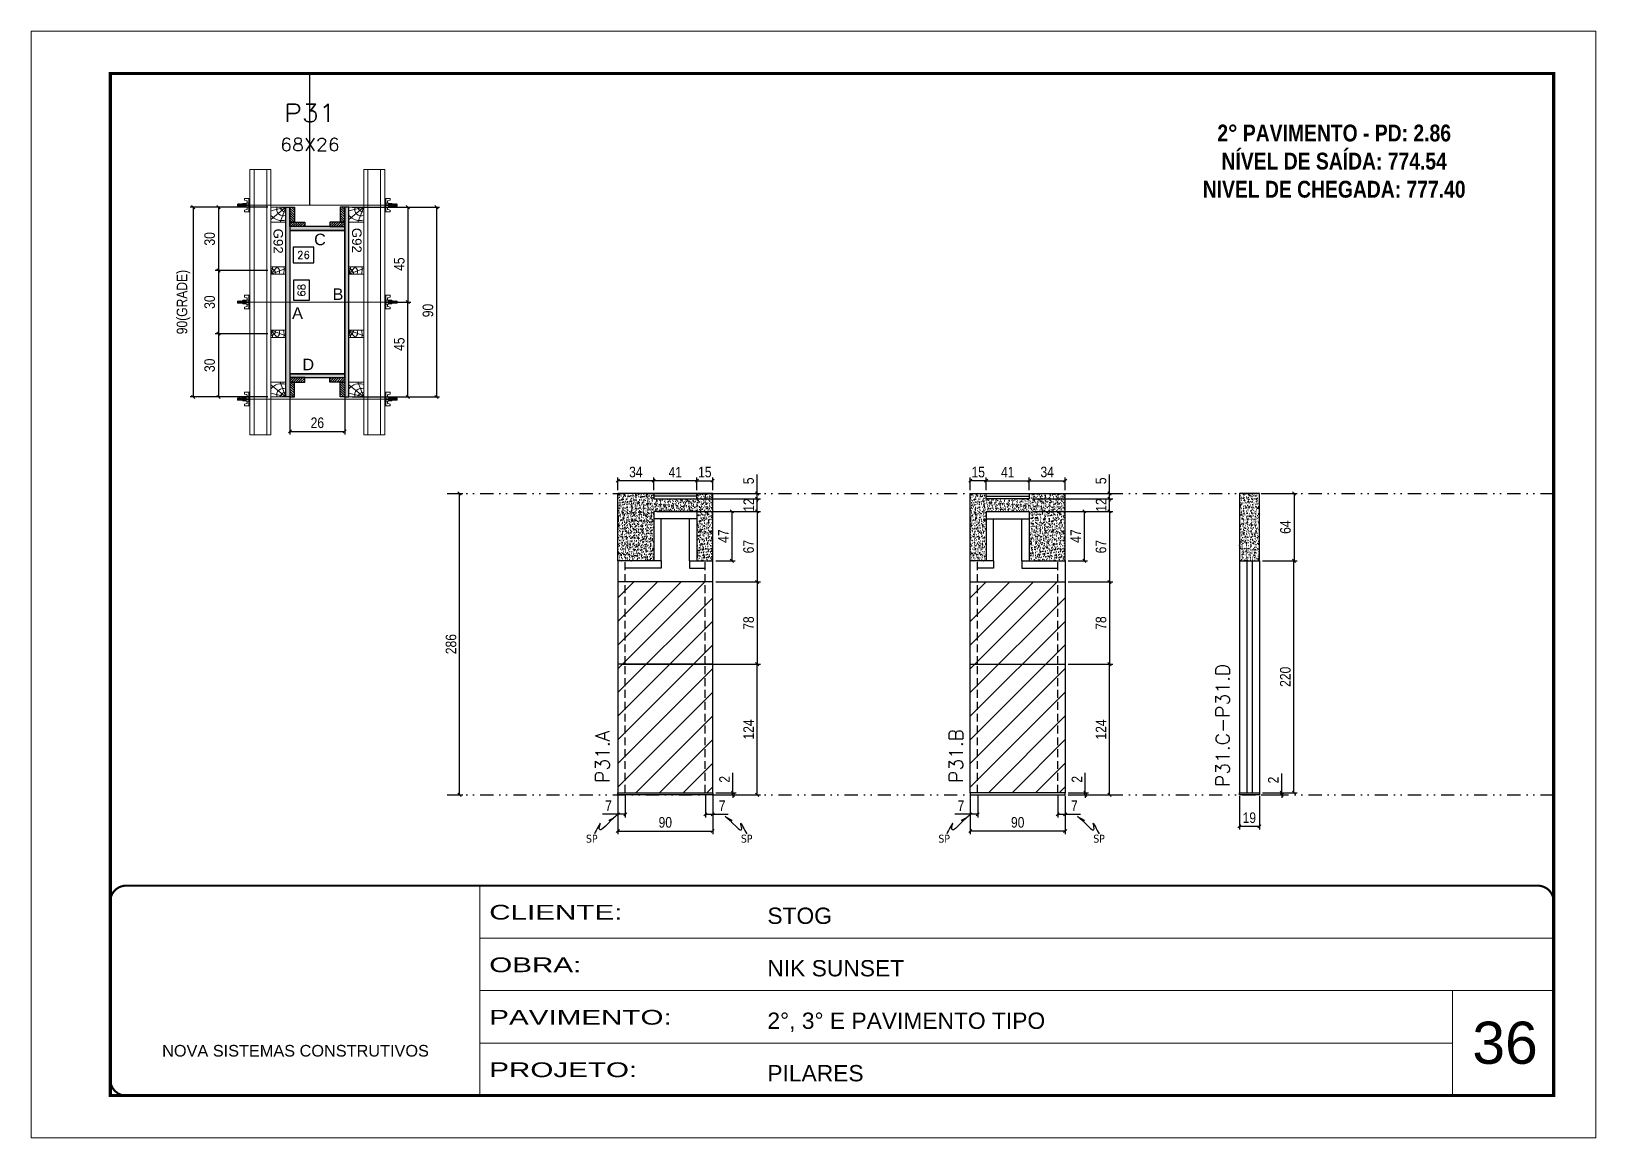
# Model space of a CAD drawing. Extents: x 808 to 7089, y -98 to 17032.
# Drawn here: x 5563 to 7048, y 6794 to 7844 of the extents above; entities that cross this region are included whole.
import ezdxf
from ezdxf.enums import TextEntityAlignment as Align

# ---------------------------------------------------------------- set-up
doc = ezdxf.new("R2010")
doc.units = 0
for name, pattern in [('CONTINUO', [0]), ('DASHED', [0.75, 0.5, -0.25]), ('DIVIDE2', [0.625, 0.25, -0.125, 0, -0.125, 0, -0.125]), ('HIDDEN', [0.375, 0.25, -0.125])]:
    doc.linetypes.add(name, pattern=pattern)
for name, color, linetype, lineweight in [('CARIMBO', 255, 'Continuous', 9), ('Folhas', 255, 'Continuous', 9), ('Hachura', 251, 'Continuous', 9), ('Madeira', 126, 'Continuous', 18), ('Perfil Metálico', 224, 'Continuous', 18), ('REAPROVEITAMENTO', 251, 'Continuous', 9), ('SARRAFO DE PRESSAO', 251, 'DASHED', 9), ('Texto Seção', 7, 'Continuous', 15)]:
    doc.layers.add(name, color=color, linetype=linetype, lineweight=lineweight)
for name, color, linetype in [('CHAPA', 1, 'Continuous'), ('COTA', 241, 'Continuous'), ('Cota Seção (2x)', 241, 'Continuous'), ('MEIO_PONT', 93, 'Continuous'), ('NOMENCLATURA', 7, 'Continuous'), ('Nível', 160, 'Continuous'), ('Painéis', 200, 'Continuous'), ('SARR_2.2x7', 40, 'Continuous'), ('SARR_EDITAR', 141, 'Continuous'), ('SARRAFO', 251, 'Continuous'), ('Sarrafo de Pressão', 42, 'HIDDEN'), ('texto', 7, 'Continuous'), ('Texto de Titulo', 7, 'Continuous'), ('Texto Qtd Sarr', 242, 'Continuous'), ('TEXTO_GERAL', 7, 'Continuous')]:
    doc.layers.add(name, color=color, linetype=linetype)
doc.styles.add('ARIAL', font='arial.ttf')
doc.styles.add('COTA TECNICA', font='techl___.ttf', dxfattribs={"height": 10})
doc.styles.add('COTA TECNICA 2X', font='techl___.ttf', dxfattribs={"height": 10})
doc.styles.add('COTA TECNICA-50', font='techl___.ttf', dxfattribs={"height": 10})
doc.styles.add('REGUA-120', font='ROMANS.shx', dxfattribs={"height": 15})
doc.styles.add('ROMANC', font='techb___.ttf', dxfattribs={"height": 2.5})
doc.styles.add('ROMANS', font='romans.shx')
doc.styles.add('SANSSERIF', font='sas_____.pfb')
doc.styles.get("Standard").update_dxf_attribs({"font": 'arial.ttf'})
doc.styles.add('Tecnologia', font='')
doc.styles.get('Tecnologia').set_extended_font_data('Forgotten Futurist')
doc.dimstyles.new('COTA PAINEL-50', dxfattribs={"dimtxt": 10, "dimasz": 3, "dimexe": 3, "dimexo": 3, "dimgap": 3, "dimtad": 1, "dimdec": 1, "dimzin": 12, "dimdsep": 46, "dimtxsty": 'COTA TECNICA-50', "dimblk1": 'OBLIQUE', "dimblk2": 'OBLIQUE', "dimsah": 1, "dimcen": 0.9, "dimclrd": 4, "dimclre": 4, "dimclrt": 240, "dimadec": 1, "dimazin": 3, "dimtfac": 1, "dimtdec": 1, "dimtmove": 0, "dimatfit": 3, "dimfxl": 1, "dimtolj": 1, "dimtzin": 12, "dimarcsym": 0})
doc.dimstyles.new('PAINEL', dxfattribs={"dimtxt": 10, "dimasz": 3, "dimexe": 3, "dimexo": 3, "dimgap": 3, "dimtad": 1, "dimdec": 1, "dimzin": 12, "dimdsep": 46, "dimtxsty": 'COTA TECNICA', "dimblk1": 'OBLIQUE', "dimblk2": 'OBLIQUE', "dimsah": 1, "dimcen": 0.9, "dimclrd": 4, "dimclre": 4, "dimclrt": 240, "dimadec": 1, "dimazin": 3, "dimtfac": 1, "dimtdec": 1, "dimtmove": 0, "dimatfit": 3, "dimfxl": 1, "dimtolj": 1, "dimtzin": 12, "dimarcsym": 0})
doc.dimstyles.new('SECAO PILAR', dxfattribs={"dimtxt": 10, "dimasz": 3, "dimexe": 3, "dimexo": 3, "dimgap": 3, "dimtad": 1, "dimdec": 1, "dimlfac": 0.5, "dimzin": 12, "dimdsep": 46, "dimtxsty": 'COTA TECNICA 2X', "dimblk1": 'OBLIQUE', "dimblk2": 'OBLIQUE', "dimsah": 1, "dimcen": 0.9, "dimclrd": 256, "dimclre": 256, "dimclrt": 256, "dimadec": 1, "dimazin": 3, "dimtfac": 1, "dimtdec": 1, "dimtmove": 0, "dimatfit": 3, "dimfxl": 1, "dimtolj": 1, "dimtzin": 12, "dimarcsym": 0})
doc.dimstyles.new('SECÇÃO 2', dxfattribs={"dimtxt": 7, "dimasz": 6, "dimexe": 0.18, "dimexo": 2, "dimgap": -4, "dimtad": 3, "dimdec": 1, "dimlfac": 0.5, "dimzin": 12, "dimdsep": 46, "dimtxsty": 'ROMANS', "dimblk": 'ARCHTICK', "dimcen": 0.09, "dimse1": 1, "dimse2": 1, "dimsd1": 1, "dimsd2": 1, "dimclrd": 180, "dimclre": 5, "dimclrt": 1, "dimadec": 0, "dimazin": 3, "dimtfac": 1, "dimtdec": 1, "dimtofl": 0, "dimtmove": 0, "dimatfit": 3, "dimldrblk": 'ARCHTICK', "dimfxl": 1, "dimtolj": 1, "dimtzin": 0, "dimarcsym": 0})
doc.dimstyles.get("Standard").update_dxf_attribs({"dimtxt": 0.18, "dimasz": 0.18, "dimexe": 0.18, "dimexo": 0.0625, "dimgap": 0.09, "dimtad": 0, "dimtih": 1, "dimtoh": 1, "dimdec": 4, "dimzin": 0, "dimdsep": 46, "dimtxsty": 'Standard', "dimcen": 0.09, "dimadec": 0, "dimazin": 0, "dimtfac": 1, "dimtdec": 4, "dimtofl": 0, "dimtmove": 0, "dimatfit": 3, "dimfxl": 1, "dimtolj": 1, "dimtzin": 0, "dimarcsym": 0})

msp = doc.modelspace()

# ---------------------------------------------------------------- texts
at = {"layer": 'CARIMBO', "style": 'ARIAL'}
msp.add_text('36', height=40, dxfattribs=at).set_placement((6931.03, 6864.02))
at = {"layer": 'NOMENCLATURA', "color": 2, "insert": (6799.91, 7782.02), "char_height": 16, "attachment_point": 2, "style": 'ROMANC'}
msp.add_mtext_dynamic_manual_height_columns('\\P2° PAVIMENTO - PD: 2.86\\PNÍVEL DE SAÍDA: 774.54\\PNIVEL DE CHEGADA: 777.40', width=328.3607, gutter_width=1, heights=[0], dxfattribs=at)
at = {"layer": 'texto', "color": 0, "char_height": 7.5, "attachment_point": 5}
for insert in [(6095.21, 7077.61), (6242.23, 7077.61), (6429.7, 7077.61), (6576.73, 7077.61)]:
    msp.add_mtext('{\\fTahoma|b0|i0|c0|p34;\\C4;SP}', dxfattribs=dict(at, insert=insert))
at = {"layer": 'Texto Seção', "char_height": 13, "width": 285.3299, "attachment_point": 7, "rotation": 90, "style": 'REGUA-120'}
for s, insert in [('P31.C-P31.D', (6700.46, 7126.7)), ('P31.A', (6111.88, 7130.54)), ('P31.B', (6447.54, 7130.54))]:
    msp.add_mtext(s, dxfattribs=dict(at, insert=insert))
at = {"layer": 'TEXTO_GERAL', "color": 0, "linetype": 'Continuous', "style": 'SANSSERIF'}
for p in [(5797.59, 7656.6), (5872.14, 7657.36)]:
    msp.add_text('G92', height=9, rotation=270, dxfattribs=at).set_placement(p, align=Align.MIDDLE_LEFT)
at = {"layer": 'TEXTO_GERAL', "style": 'ARIAL'}
for s, p in [('C', (5837.19, 7646.35)), ('B', (5854.3, 7594.43)), ('A', (5815.87, 7576.46)), ('D', (5826.07, 7527.7))]:
    msp.add_text(s, height=11, dxfattribs=at).set_placement(p, align=Align.MIDDLE_CENTER)

# ---------------------------------------------------------------- blocks, each defined once
blk = doc.blocks.new('9999999999')
at = {"color": 30, "linetype": 'CONTINUO'}
for p, q in [((98564.6, 34230.2), (98564.6, 34429.4)), ((98564.6, 34379.6), (99584, 34379.6)), ((98564.6, 34329.8), (99488, 34329.8)), ((99584, 34329.8), (99488, 34329.8)), ((99488, 34329.8), (99488, 34230.2)), ((98564.6, 34280), (99488, 34280))]:
    blk.add_line(p, q, dxfattribs=at)
at = {"color": 30, "linetype": 'CONTINUO', "const_width": 2}
blk.add_lwpolyline([(99584, 34230.2), (99584, 34414.4, 0.414214), (99569, 34429.4), (98229, 34429.4, 0.414214), (98214, 34414.4), (98214, 34245.2, 0.414214), (98229, 34230.2), (99584, 34230.2)], format="xyb", dxfattribs=at)
at = {"layer": 'Folhas'}
blk.add_lwpolyline([(98139, 34190.2), (99624, 34190.2), (99624, 35240.2), (98139, 35240.2)], close=True, dxfattribs=at)
at = {"layer": 'Folhas', "color": 30, "const_width": 3}
blk.add_lwpolyline([(98214, 34230.2), (99584, 34230.2), (99584, 35200.2), (98214, 35200.2)], close=True, dxfattribs=at)
at = {"color": 7, "linetype": 'Continuous', "ltscale": 5, "style": 'ARIAL'}
for s, height, p in [('STOG', 15.48, (98837.7, 34393.1)), ('NIK SUNSET', 15.48, (98837.7, 34343.3)), ('2°, 3° E PAVIMENTO TIPO', 15.483, (98837.7, 34293.5)), ('NOVA SISTEMAS CONSTRUTIVOS', 11.059, (98263.2, 34267.2)), ('PILARES', 15.48, (98837.7, 34243.7))]:
    blk.add_text(s, height=height, dxfattribs=at).set_placement(p)
at = {"layer": 'Folhas', "color": 7, "style": 'Tecnologia', "width": 1.5}
for s, p in [('CLIENTE:', (98573.7, 34397.2)), ('OBRA:', (98573.7, 34347.3)), ('PAVIMENTO:', (98573.7, 34297.5)), ('PROJETO:', (98573.7, 34247.7))]:
    blk.add_text(s, height=14, dxfattribs=at).set_placement(p)
blk = doc.blocks.new('titulo1')
at = {"layer": 'Defpoints', "color": 252, "linetype": 'HIDDEN', "ltscale": 2}
blk.add_line((0, 0), (0, 125), dxfattribs=at)
at = {"layer": 'Defpoints', "style": 'ROMANS', "oblique": 15}
blk.add_attdef('FOLHA', text='', height=10, dxfattribs=at).set_placement((0, 15.6), align=Align.MIDDLE_CENTER)
at = {"layer": 'Texto Qtd Sarr', "color": 3, "style": 'ROMANS', "oblique": 15}
for tag, height, p in [('TITULO', 17, (0, 71.4)), ('SEÇÃO', 12, (0, 41.5))]:
    blk.add_attdef(tag, text='', height=height, dxfattribs=at).set_placement(p, align=Align.MIDDLE_CENTER)
blk = doc.blocks.new('*D703')
at = {"layer": 'Cota Seção (2x)', "color": 180, "lineweight": -2, "transparency": 16777216}
for p, q in [((5827.2, 7607.6), (5812.2, 7607.6)), ((5812.2, 7607.6), (5812.2, 7588.6)), ((5827.2, 7588.6), (5827.2, 7607.6)), ((5812.2, 7588.6), (5827.2, 7588.6))]:
    blk.add_line(p, q, dxfattribs=at)
at = {"layer": 'Defpoints', "color": 0, "transparency": 16777216}
for p in [(5808.7, 7654.9), (5808.7, 7518.9), (5831.2, 7518.9)]:
    blk.add_point(p, dxfattribs=at)
at = {"layer": 'Cota Seção (2x)', "color": 1, "transparency": 16777216, "insert": (5819.7, 7598.1), "char_height": 7, "attachment_point": 5, "rotation": 90, "style": 'ROMANS'}
blk.add_mtext('\\A1;68', dxfattribs=at)
blk = doc.blocks.new('_ArchTick')
at = {"color": 0, "linetype": 'ByBlock', "const_width": 0.15}
blk.add_lwpolyline([(-0.5, -0.5), (0.5, 0.5)], dxfattribs=at)
blk = doc.blocks.new('*D704')
at = {"layer": 'Cota Seção (2x)', "color": 180, "lineweight": -2, "transparency": 16777216}
for p, q in [((5831.3, 7639.1), (5811.9, 7639.1)), ((5811.9, 7639.1), (5811.9, 7624.1)), ((5831.3, 7624.1), (5831.3, 7639.1)), ((5811.9, 7624.1), (5831.3, 7624.1))]:
    blk.add_line(p, q, dxfattribs=at)
at = {"layer": 'Defpoints', "color": 0, "transparency": 16777216}
for p in [(5808.7, 7654.9), (5860.7, 7654.9), (5860.7, 7620.1)]:
    blk.add_point(p, dxfattribs=at)
at = {"layer": 'Cota Seção (2x)', "color": 1, "transparency": 16777216, "insert": (5821.6, 7631.6), "char_height": 7, "attachment_point": 5, "style": 'ROMANS'}
blk.add_mtext('\\A1;26', dxfattribs=at)
blk = doc.blocks.new('_Oblique')
at = {"color": 0, "linetype": 'ByBlock', "lineweight": -2}
blk.add_line((-0.5, -0.5), (0.5, 0.5), dxfattribs=at)
blk = doc.blocks.new('*D1733')
at = {"layer": 'Cota Seção (2x)', "lineweight": -2, "transparency": 16777216}
for p, q in [((5808.7, 7512.3), (5808.7, 7461.2)), ((5860.7, 7512.3), (5860.7, 7461.2)), ((5808.7, 7464.2), (5860.7, 7464.2))]:
    blk.add_line(p, q, dxfattribs=at)
at = {"layer": 'Defpoints', "color": 0, "transparency": 16777216}
for p in [(5808.7, 7515.3), (5860.7, 7515.3), (5860.7, 7464.2)]:
    blk.add_point(p, dxfattribs=at)
at = {"layer": 'Cota Seção (2x)', "lineweight": -2, "transparency": 16777216, "xscale": 3, "yscale": 3, "zscale": 3, "rotation": 180}
blk.add_blockref('_Oblique', (5808.7, 7464.2), dxfattribs=at)
at = {"layer": 'Cota Seção (2x)', "lineweight": -2, "transparency": 16777216, "xscale": 3, "yscale": 3, "zscale": 3}
blk.add_blockref('_Oblique', (5860.7, 7464.2), dxfattribs=at)
at = {"layer": 'Cota Seção (2x)', "transparency": 16777216, "insert": (5834.7, 7472.3), "char_height": 10, "attachment_point": 5, "style": 'COTA TECNICA 2X'}
blk.add_mtext('\\A1;26', dxfattribs=at)
blk = doc.blocks.new('*D705')
at = {"layer": 'Cota Seção (2x)', "lineweight": -2, "transparency": 16777216}
for p, q in [((5787.7, 7676.9), (5713.9, 7676.9)), ((5716.9, 7676.9), (5716.9, 7496.9)), ((5787.7, 7496.9), (5713.9, 7496.9))]:
    blk.add_line(p, q, dxfattribs=at)
at = {"layer": 'Defpoints', "color": 0, "transparency": 16777216}
for p in [(5790.7, 7676.9), (5716.9, 7496.9), (5790.7, 7496.9)]:
    blk.add_point(p, dxfattribs=at)
at = {"layer": 'Cota Seção (2x)', "lineweight": -2, "transparency": 16777216, "xscale": 3, "yscale": 3, "zscale": 3}
for p, rotation in [((5716.9, 7676.9), 90), ((5716.9, 7496.9), 270)]:
    blk.add_blockref('_Oblique', p, dxfattribs=dict(at, rotation=rotation))
at = {"layer": 'Cota Seção (2x)', "transparency": 16777216, "insert": (5707.7, 7586.9), "char_height": 10, "attachment_point": 5, "rotation": 90, "style": 'COTA TECNICA 2X'}
blk.add_mtext('\\A1;90(GRADE)', dxfattribs=at)
blk = doc.blocks.new('*D706')
at = {"layer": 'Cota Seção (2x)', "lineweight": -2, "transparency": 16777216}
for p, q in [((5787.7, 7556.9), (5737.8, 7556.9)), ((5740.8, 7556.9), (5740.8, 7496.9)), ((5787.7, 7496.9), (5737.8, 7496.9))]:
    blk.add_line(p, q, dxfattribs=at)
at = {"layer": 'Defpoints', "color": 0, "transparency": 16777216}
for p in [(5790.7, 7556.9), (5740.8, 7496.9), (5790.7, 7496.9)]:
    blk.add_point(p, dxfattribs=at)
at = {"layer": 'Cota Seção (2x)', "lineweight": -2, "transparency": 16777216, "xscale": 3, "yscale": 3, "zscale": 3}
for p, rotation in [((5740.8, 7556.9), 90), ((5740.8, 7496.9), 270)]:
    blk.add_blockref('_Oblique', p, dxfattribs=dict(at, rotation=rotation))
at = {"layer": 'Cota Seção (2x)', "transparency": 16777216, "insert": (5732.5, 7526.9), "char_height": 10, "attachment_point": 5, "rotation": 90, "style": 'COTA TECNICA 2X'}
blk.add_mtext('\\A1;30', dxfattribs=at)
blk = doc.blocks.new('*D707')
at = {"layer": 'Cota Seção (2x)', "lineweight": -2, "transparency": 16777216}
for p, q in [((5787.7, 7676.9), (5737.8, 7676.9)), ((5740.8, 7676.9), (5740.8, 7616.9)), ((5787.7, 7616.9), (5737.8, 7616.9))]:
    blk.add_line(p, q, dxfattribs=at)
at = {"layer": 'Defpoints', "color": 0, "transparency": 16777216}
for p in [(5790.7, 7676.9), (5740.8, 7616.9), (5790.7, 7616.9)]:
    blk.add_point(p, dxfattribs=at)
at = {"layer": 'Cota Seção (2x)', "lineweight": -2, "transparency": 16777216, "xscale": 3, "yscale": 3, "zscale": 3}
for p, rotation in [((5740.8, 7676.9), 90), ((5740.8, 7616.9), 270)]:
    blk.add_blockref('_Oblique', p, dxfattribs=dict(at, rotation=rotation))
at = {"layer": 'Cota Seção (2x)', "transparency": 16777216, "insert": (5732.5, 7646.9), "char_height": 10, "attachment_point": 5, "rotation": 90, "style": 'COTA TECNICA 2X'}
blk.add_mtext('\\A1;30', dxfattribs=at)
blk = doc.blocks.new('*D708')
at = {"layer": 'Cota Seção (2x)', "lineweight": -2, "transparency": 16777216}
for p, q in [((5787.7, 7616.9), (5737.8, 7616.9)), ((5740.8, 7616.9), (5740.8, 7556.9)), ((5787.7, 7556.9), (5737.8, 7556.9))]:
    blk.add_line(p, q, dxfattribs=at)
at = {"layer": 'Defpoints', "color": 0, "transparency": 16777216}
for p in [(5790.7, 7616.9), (5740.8, 7556.9), (5790.7, 7556.9)]:
    blk.add_point(p, dxfattribs=at)
at = {"layer": 'Cota Seção (2x)', "lineweight": -2, "transparency": 16777216, "xscale": 3, "yscale": 3, "zscale": 3}
for p, rotation in [((5740.8, 7616.9), 90), ((5740.8, 7556.9), 270)]:
    blk.add_blockref('_Oblique', p, dxfattribs=dict(at, rotation=rotation))
at = {"layer": 'Cota Seção (2x)', "transparency": 16777216, "insert": (5732.5, 7586.9), "char_height": 10, "attachment_point": 5, "rotation": 90, "style": 'COTA TECNICA 2X'}
blk.add_mtext('\\A1;30', dxfattribs=at)
blk = doc.blocks.new('*D709')
at = {"layer": 'Cota Seção (2x)', "lineweight": -2, "transparency": 16777216}
for p, q in [((5867.7, 7676.9), (5950.8, 7676.9)), ((5947.8, 7676.9), (5947.8, 7496.9)), ((5867.7, 7496.9), (5950.8, 7496.9))]:
    blk.add_line(p, q, dxfattribs=at)
at = {"layer": 'Defpoints', "color": 0, "transparency": 16777216}
for p in [(5864.7, 7676.9), (5864.7, 7496.9), (5947.8, 7496.9)]:
    blk.add_point(p, dxfattribs=at)
at = {"layer": 'Cota Seção (2x)', "lineweight": -2, "transparency": 16777216, "xscale": 3, "yscale": 3, "zscale": 3}
for p, rotation in [((5947.8, 7676.9), 90), ((5947.8, 7496.9), 270)]:
    blk.add_blockref('_Oblique', p, dxfattribs=dict(at, rotation=rotation))
at = {"layer": 'Cota Seção (2x)', "transparency": 16777216, "insert": (5939.7, 7578.9), "char_height": 10, "attachment_point": 5, "rotation": 90, "style": 'COTA TECNICA 2X'}
blk.add_mtext('\\A1;90', dxfattribs=at)
blk = doc.blocks.new('*D710')
at = {"layer": 'Cota Seção (2x)', "lineweight": -2, "transparency": 16777216}
for p, q in [((5901.7, 7676.9), (5923.6, 7676.9)), ((5920.6, 7676.9), (5920.6, 7586.9)), ((5901.7, 7586.9), (5923.6, 7586.9))]:
    blk.add_line(p, q, dxfattribs=at)
at = {"layer": 'Defpoints', "color": 0, "transparency": 16777216}
for p in [(5898.7, 7676.9), (5898.7, 7586.9), (5920.6, 7586.9)]:
    blk.add_point(p, dxfattribs=at)
at = {"layer": 'Cota Seção (2x)', "lineweight": -2, "transparency": 16777216, "xscale": 3, "yscale": 3, "zscale": 3}
for p, rotation in [((5920.6, 7676.9), 90), ((5920.6, 7586.9), 270)]:
    blk.add_blockref('_Oblique', p, dxfattribs=dict(at, rotation=rotation))
at = {"layer": 'Cota Seção (2x)', "transparency": 16777216, "insert": (5912.5, 7622.9), "char_height": 10, "attachment_point": 5, "rotation": 90, "style": 'COTA TECNICA 2X'}
blk.add_mtext('\\A1;45', dxfattribs=at)
blk = doc.blocks.new('*D711')
at = {"layer": 'Cota Seção (2x)', "lineweight": -2, "transparency": 16777216}
for p, q in [((5901.7, 7586.9), (5923.6, 7586.9)), ((5920.6, 7496.9), (5920.6, 7586.9)), ((5901.7, 7496.9), (5923.6, 7496.9))]:
    blk.add_line(p, q, dxfattribs=at)
at = {"layer": 'Defpoints', "color": 0, "transparency": 16777216}
for p in [(5898.7, 7586.9), (5920.6, 7586.9), (5898.7, 7496.9)]:
    blk.add_point(p, dxfattribs=at)
at = {"layer": 'Cota Seção (2x)', "lineweight": -2, "transparency": 16777216, "xscale": 3, "yscale": 3, "zscale": 3}
for p, rotation in [((5920.6, 7586.9), 90), ((5920.6, 7496.9), 270)]:
    blk.add_blockref('_Oblique', p, dxfattribs=dict(at, rotation=rotation))
at = {"layer": 'Cota Seção (2x)', "transparency": 16777216, "insert": (5912.5, 7546.9), "char_height": 10, "attachment_point": 5, "rotation": 90, "style": 'COTA TECNICA 2X'}
blk.add_mtext('\\A1;45', dxfattribs=at)
blk = doc.blocks.new('C')
at = {"layer": 'Hachura', "color": 0}
for p, q in [((0, 3.22), (0, -3.22)), ((0.45, 3.22), (0, 3.22)), ((0.46, 3.16), (0, 3.16)), ((0.46, 3.05), (0, 3.05)), ((0.46, 2.88), (0, 2.88)), ((0, 2.75), (0, -1.16)), ((0.46, 2.65), (0, 2.65)), ((0.46, 2.23), (0, 2.23)), ((0.46, 1.51), (0, 1.51)), ((0.39, 0.49), (0.17, 0.49)), ((0.45, -3.23), (0.45, 3.22)), ((0.45, 3.22), (2.58, 3.22)), ((1.74, 0.97), (0.45, 0.97)), ((1.45, 0.1), (0.45, 0.1)), ((1.35, 1.94), (1.35, 0.96)), ((2.58, 2.39), (1.47, 2.09)), ((1.74, -0.97), (1.74, 0.97)), ((1.74, 0.97), (1.74, 0.84)), ((1.74, 0.97), (1.74, 0.84)), ((1.74, 0.84), (3.35, 0.84)), ((3.35, 0.45), (1.74, 0.45)), ((2.58, 3.22), (2.58, 2.39)), ((3.32, 0.84), (3.32, -0.84)), ((3.35, 0.84), (3.35, -0.84)), ((3.68, 0.45), (3.35, 0.45)), ((3.84, -0.52), (3.35, 0.45)), ((3.35, 0.06), (3.67, -0.57)), ((3.68, 0.45), (4.16, -0.52)), ((3.72, 0.5), (4.25, -0.57)), ((4.37, -0.55), (3.83, 0.53)), ((4.15, 0.45), (3.93, 0.45)), ((4.42, -0.52), (3.93, 0.45)), ((4.15, 0.45), (4.26, 0.45)), ((4.26, 0.45), (4.74, -0.52)), ((4.3, 0.5), (4.83, -0.57)), ((4.95, -0.55), (4.41, 0.53)), ((4.51, 0.45), (4.84, 0.45)), ((5, -0.52), (4.51, 0.45)), ((4.84, 0.45), (5.32, -0.52)), ((4.88, 0.5), (5.41, -0.57)), ((5.53, -0.55), (4.99, 0.53)), ((5.58, -0.52), (5.09, 0.45)), ((5.42, 0.45), (5.09, 0.45)), ((5.58, -0.52), (5.09, 0.45)), ((5.42, 0.45), (5.74, -0.19)), ((5.46, 0.5), (5.74, -0.07)), ((5.74, 0.19), (5.57, 0.53)), ((5.74, 0.32), (5.68, 0.45)), ((5.68, 0.45), (5.74, 0.45)), ((5.74, 0.45), (5.9, 0.29)), ((5.74, 0.45), (5.74, -0.52)), ((5.9, -0.36), (5.9, 0.29)), ((0.45, 0), (0, 0)), ((0.46, -1.52), (0, -1.52)), ((0.46, -2.23), (0, -2.23)), ((0.46, -2.65), (0, -2.65)), ((0.46, -2.88), (0, -2.88)), ((0.46, -3.05), (0, -3.05)), ((0.46, -3.16), (0, -3.16)), ((0, -3.22), (2.57, -3.22)), ((0.08, -0.48), (0.29, -0.48)), ((0.29, -0.48), (0.4, -0.48)), ((0.45, 0), (0.45, -0.97)), ((0.45, -0.16), (1.45, -0.16)), ((0.45, -0.65), (0.45, -0.32)), ((0.45, -3.23), (0.45, -0.65)), ((0.45, -0.97), (1.74, -0.97)), ((1.35, -1.94), (1.35, -0.97)), ((2.58, -2.39), (1.47, -2.1)), ((3.35, -0.32), (1.74, -0.32)), ((3.35, -0.84), (1.74, -0.84)), ((2.58, -3.23), (2.58, -2.39)), ((3.35, -0.07), (3.58, -0.52)), ((3.35, -0.52), (3.58, -0.52)), ((3.84, -0.52), (4.16, -0.52)), ((4.42, -0.52), (4.74, -0.52)), ((4.63, -0.52), (4.74, -0.52)), ((5, -0.52), (5.32, -0.52)), ((5.58, -0.52), (5.74, -0.52)), ((5.74, -0.52), (5.9, -0.36)), ((5.74, -0.52), (5.74, -0.52))]:
    blk.add_line(p, q, dxfattribs=at)
for centre, radius, start, end in [((1.52, 1.94), 0.161, 104.74356, 180), ((1.44, -0.03), 0.129, 272.69497, 87.30503), ((3.81, 0.39), 0.143, 25.56881, 154.43119), ((4.39, 0.39), 0.143, 25.56881, 154.43119), ((4.97, 0.39), 0.143, 25.56881, 154.43119), ((5.55, 0.39), 0.143, 25.56881, 154.43119), ((0.17, -0.37), 0.174, 221.74404, 317.85924), ((1.52, -1.94), 0.161, 180, 255.25644), ((3.71, -0.4), 0.174, 222.14076, 318.25596), ((4.29, -0.4), 0.174, 222.14076, 318.25596), ((4.87, -0.4), 0.174, 222.14076, 318.25596), ((5.45, -0.4), 0.174, 222.14076, 318.25596), ((5.61, -0.4), 0.174, 317.85924, 318.25596)]:
    blk.add_arc(centre, radius, start, end, dxfattribs=at)
blk = doc.blocks.new('PONTALETE')
at = {"layer": 'Madeira'}
for q in [(2.71, 7), (7, 5.76), (7, 1.74)]:
    blk.add_line((0, 0), q, dxfattribs=at)
blk.add_lwpolyline([(0, 0), (7, 0), (7, 7), (0, 7)], close=True, dxfattribs=at)
for centre, radius, start, end in [((2.04, 0.06), 6.23, 37.28179, 109.09128), ((1.09, 0.9), 3.19, 343.60304, 109.98471), ((-0.21, -0.78), 3.09, 14.63219, 86.0383)]:
    blk.add_arc(centre, radius, start, end, dxfattribs=at)
blk = doc.blocks.new('MEIO PONTALETE')
at = {"layer": 'Madeira'}
for q in [(2.71, 7), (3.5, 2.88), (3.5, 0.87)]:
    blk.add_line((0, 0), q, dxfattribs=at)
blk.add_lwpolyline([(0, 0), (3.5, 0), (3.5, 7), (0, 7)], close=True, dxfattribs=at)
for centre, radius, start, end in [((2.04, 0.06), 6.23, 76.44987, 109.09128), ((1.09, 0.9), 3.19, 40.90626, 109.98471), ((-0.21, -0.78), 3.09, 14.63219, 86.0383)]:
    blk.add_arc(centre, radius, start, end, dxfattribs=at)
blk = doc.blocks.new('*D1734')
at = {"layer": 'COTA', "color": 4, "lineweight": -2, "transparency": 16777216}
for p, q in [((5960.8, 7405.3), (5972.7, 7405.3)), ((5969.7, 7119.3), (5969.7, 7405.3)), ((5960.8, 7119.3), (5972.7, 7119.3))]:
    blk.add_line(p, q, dxfattribs=at)
at = {"layer": 'Defpoints', "color": 0, "transparency": 16777216}
for p in [(5957.8, 7405.3), (5969.7, 7405.3), (5957.8, 7119.3)]:
    blk.add_point(p, dxfattribs=at)
at = {"layer": 'COTA', "color": 4, "lineweight": -2, "transparency": 16777216, "xscale": 3, "yscale": 3, "zscale": 3}
for p, rotation in [((5969.7, 7405.3), 90), ((5969.7, 7119.3), 270)]:
    blk.add_blockref('_Oblique', p, dxfattribs=dict(at, rotation=rotation))
at = {"layer": 'COTA', "color": 240, "transparency": 16777216, "insert": (5961.6, 7262.3), "char_height": 10, "attachment_point": 5, "rotation": 90, "style": 'COTA TECNICA-50'}
blk.add_mtext('\\A1;286', dxfattribs=at)
blk = doc.blocks.new('*D712')
at = {"layer": 'COTA', "color": 4, "lineweight": -2, "transparency": 16777216}
for p, q in [((6454.5, 7118.3), (6454.5, 7081.9)), ((6544.5, 7118.3), (6544.5, 7081.9)), ((6544.5, 7084.9), (6454.5, 7084.9))]:
    blk.add_line(p, q, dxfattribs=at)
at = {"layer": 'Defpoints', "color": 0, "transparency": 16777216}
for p in [(6454.5, 7121.3), (6544.5, 7121.3), (6454.5, 7084.9)]:
    blk.add_point(p, dxfattribs=at)
at = {"layer": 'COTA', "color": 4, "lineweight": -2, "transparency": 16777216, "xscale": 3, "yscale": 3, "zscale": 3, "rotation": 180}
blk.add_blockref('_Oblique', (6454.5, 7084.9), dxfattribs=at)
at = {"layer": 'COTA', "color": 4, "lineweight": -2, "transparency": 16777216, "xscale": 3, "yscale": 3, "zscale": 3}
blk.add_blockref('_Oblique', (6544.5, 7084.9), dxfattribs=at)
at = {"layer": 'COTA', "color": 240, "transparency": 16777216, "insert": (6499.5, 7093.1), "char_height": 10, "attachment_point": 5, "style": 'COTA TECNICA'}
blk.add_mtext('\\A1;90', dxfattribs=at)
blk = doc.blocks.new('*D713')
at = {"layer": 'COTA', "color": 4, "lineweight": -2, "transparency": 16777216}
for p, q in [((6537.5, 7118.3), (6537.5, 7097.8)), ((6544.5, 7116.3), (6544.5, 7097.8)), ((6537.5, 7100.8), (6544.5, 7100.8)), ((6544.5, 7100.8), (6559.2, 7100.8))]:
    blk.add_line(p, q, dxfattribs=at)
at = {"layer": 'Defpoints', "color": 0, "transparency": 16777216}
for p in [(6537.5, 7121.3), (6544.5, 7119.3), (6544.5, 7100.8)]:
    blk.add_point(p, dxfattribs=at)
at = {"layer": 'COTA', "color": 4, "lineweight": -2, "transparency": 16777216, "xscale": 3, "yscale": 3, "zscale": 3, "rotation": 180}
blk.add_blockref('_Oblique', (6537.5, 7100.8), dxfattribs=at)
at = {"layer": 'COTA', "color": 4, "lineweight": -2, "transparency": 16777216, "xscale": 3, "yscale": 3, "zscale": 3}
blk.add_blockref('_Oblique', (6544.5, 7100.8), dxfattribs=at)
at = {"layer": 'COTA', "color": 240, "transparency": 16777216, "insert": (6553.3, 7108.9), "char_height": 10, "attachment_point": 5, "style": 'COTA TECNICA-50'}
blk.add_mtext('\\A1;7', dxfattribs=at)
blk = doc.blocks.new('*D714')
at = {"layer": 'COTA', "color": 4, "lineweight": -2, "transparency": 16777216}
for p, q in [((6454.5, 7116.3), (6454.5, 7097.8)), ((6461.5, 7118.3), (6461.5, 7097.8)), ((6454.5, 7100.8), (6439.7, 7100.8)), ((6461.5, 7100.8), (6454.5, 7100.8))]:
    blk.add_line(p, q, dxfattribs=at)
at = {"layer": 'Defpoints', "color": 0, "transparency": 16777216}
for p in [(6454.5, 7119.3), (6461.5, 7121.3), (6454.5, 7100.8)]:
    blk.add_point(p, dxfattribs=at)
at = {"layer": 'COTA', "color": 4, "lineweight": -2, "transparency": 16777216, "xscale": 3, "yscale": 3, "zscale": 3, "rotation": 180}
blk.add_blockref('_Oblique', (6454.5, 7100.8), dxfattribs=at)
at = {"layer": 'COTA', "color": 4, "lineweight": -2, "transparency": 16777216, "xscale": 3, "yscale": 3, "zscale": 3}
blk.add_blockref('_Oblique', (6461.5, 7100.8), dxfattribs=at)
at = {"layer": 'COTA', "color": 240, "transparency": 16777216, "insert": (6445.6, 7108.9), "char_height": 10, "attachment_point": 5, "style": 'COTA TECNICA-50'}
blk.add_mtext('\\A1;7', dxfattribs=at)
blk = doc.blocks.new('*D715')
at = {"layer": 'COTA', "color": 4, "linetype": 'ByBlock', "lineweight": -2, "transparency": 16777216}
for p, q in [((6547.5, 7243.3), (6589.7, 7243.3)), ((6586.7, 7119.3), (6586.7, 7243.3)), ((6547.5, 7119.3), (6589.7, 7119.3))]:
    blk.add_line(p, q, dxfattribs=at)
at = {"layer": 'Defpoints', "color": 0, "linetype": 'ByBlock', "transparency": 16777216}
for p in [(6544.5, 7243.3), (6586.7, 7243.3), (6544.5, 7119.3)]:
    blk.add_point(p, dxfattribs=at)
at = {"layer": 'COTA', "color": 4, "linetype": 'ByBlock', "lineweight": -2, "transparency": 16777216, "xscale": 3, "yscale": 3, "zscale": 3}
for p, rotation in [((6586.7, 7243.3), 90), ((6586.7, 7119.3), 270)]:
    blk.add_blockref('_Oblique', p, dxfattribs=dict(at, rotation=rotation))
at = {"layer": 'COTA', "color": 240, "linetype": 'ByBlock', "transparency": 16777216, "insert": (6578.6, 7181.3), "char_height": 10, "attachment_point": 5, "rotation": 90, "style": 'COTA TECNICA'}
blk.add_mtext('\\A1;124', dxfattribs=at)
blk = doc.blocks.new('*D716')
at = {"layer": 'COTA', "color": 4, "lineweight": -2, "transparency": 16777216}
for p, q in [((6563.7, 7121.3), (6563.7, 7140.1)), ((6547.5, 7121.3), (6566.7, 7121.3)), ((6547.5, 7119.3), (6566.7, 7119.3)), ((6563.7, 7119.3), (6563.7, 7121.3)), ((6563.7, 7119.3), (6563.7, 7116.3))]:
    blk.add_line(p, q, dxfattribs=at)
at = {"layer": 'Defpoints', "color": 0, "transparency": 16777216}
for p in [(6544.5, 7121.3), (6544.5, 7119.3), (6563.7, 7119.3)]:
    blk.add_point(p, dxfattribs=at)
at = {"layer": 'COTA', "color": 4, "lineweight": -2, "transparency": 16777216, "xscale": 3, "yscale": 3, "zscale": 3}
for p, rotation in [((6563.7, 7121.3), 270), ((6563.7, 7119.3), 90)]:
    blk.add_blockref('_Oblique', p, dxfattribs=dict(at, rotation=rotation))
at = {"layer": 'COTA', "color": 240, "transparency": 16777216, "insert": (6555.7, 7134), "char_height": 10, "attachment_point": 5, "rotation": 90, "style": 'COTA TECNICA-50'}
blk.add_mtext('\\A1;2', dxfattribs=at)
blk = doc.blocks.new('*D717')
at = {"layer": 'COTA', "color": 4, "linetype": 'ByBlock', "lineweight": -2, "transparency": 16777216}
for p, q in [((6547.5, 7243.3), (6589.7, 7243.3)), ((6586.7, 7119.3), (6586.7, 7243.3)), ((6547.5, 7119.3), (6589.7, 7119.3))]:
    blk.add_line(p, q, dxfattribs=at)
at = {"layer": 'Defpoints', "color": 0, "linetype": 'ByBlock', "transparency": 16777216}
for p in [(6544.5, 7243.3), (6586.7, 7243.3), (6544.5, 7119.3)]:
    blk.add_point(p, dxfattribs=at)
at = {"layer": 'COTA', "color": 4, "linetype": 'ByBlock', "lineweight": -2, "transparency": 16777216, "xscale": 3, "yscale": 3, "zscale": 3}
for p, rotation in [((6586.7, 7243.3), 90), ((6586.7, 7119.3), 270)]:
    blk.add_blockref('_Oblique', p, dxfattribs=dict(at, rotation=rotation))
at = {"layer": 'COTA', "color": 240, "linetype": 'ByBlock', "transparency": 16777216, "insert": (6578.6, 7181.3), "char_height": 10, "attachment_point": 5, "rotation": 90, "style": 'COTA TECNICA'}
blk.add_mtext('\\A1;124', dxfattribs=at)
blk = doc.blocks.new('*D718')
at = {"layer": 'COTA', "color": 4, "lineweight": -2, "transparency": 16777216}
for p, q in [((6510.5, 7408.3), (6510.5, 7420.4)), ((6510.5, 7417.4), (6544.5, 7417.4)), ((6544.5, 7408.3), (6544.5, 7420.4))]:
    blk.add_line(p, q, dxfattribs=at)
at = {"layer": 'Defpoints', "color": 0, "transparency": 16777216}
for p in [(6544.5, 7417.4), (6510.5, 7405.3), (6544.5, 7405.3)]:
    blk.add_point(p, dxfattribs=at)
at = {"layer": 'COTA', "color": 4, "lineweight": -2, "transparency": 16777216, "xscale": 3, "yscale": 3, "zscale": 3, "rotation": 180}
blk.add_blockref('_Oblique', (6510.5, 7417.4), dxfattribs=at)
at = {"layer": 'COTA', "color": 4, "lineweight": -2, "transparency": 16777216, "xscale": 3, "yscale": 3, "zscale": 3}
blk.add_blockref('_Oblique', (6544.5, 7417.4), dxfattribs=at)
at = {"layer": 'COTA', "color": 240, "transparency": 16777216, "insert": (6527.5, 7425.6), "char_height": 10, "attachment_point": 5, "style": 'COTA TECNICA-50'}
blk.add_mtext('\\A1;34', dxfattribs=at)
blk = doc.blocks.new('*D719')
at = {"layer": 'COTA', "color": 4, "lineweight": -2, "transparency": 16777216}
for p, q in [((6709.9, 7118.3), (6709.9, 7086.4)), ((6728.9, 7118.3), (6728.9, 7086.4)), ((6709.9, 7089.4), (6728.9, 7089.4))]:
    blk.add_line(p, q, dxfattribs=at)
at = {"layer": 'Defpoints', "color": 0, "transparency": 16777216}
for p in [(6709.9, 7121.3), (6728.9, 7121.3), (6728.9, 7089.4)]:
    blk.add_point(p, dxfattribs=at)
at = {"layer": 'COTA', "color": 4, "lineweight": -2, "transparency": 16777216, "xscale": 3, "yscale": 3, "zscale": 3, "rotation": 180}
blk.add_blockref('_Oblique', (6709.9, 7089.4), dxfattribs=at)
at = {"layer": 'COTA', "color": 4, "lineweight": -2, "transparency": 16777216, "xscale": 3, "yscale": 3, "zscale": 3}
blk.add_blockref('_Oblique', (6728.9, 7089.4), dxfattribs=at)
at = {"layer": 'COTA', "color": 240, "transparency": 16777216, "insert": (6719.4, 7097.5), "char_height": 10, "attachment_point": 5, "style": 'COTA TECNICA'}
blk.add_mtext('\\A1;19', dxfattribs=at)
blk = doc.blocks.new('*D720')
at = {"layer": 'COTA', "color": 4, "lineweight": -2, "transparency": 16777216}
for p, q in [((6731.9, 7341.3), (6764.7, 7341.3)), ((6761.7, 7121.3), (6761.7, 7341.3)), ((6731.9, 7121.3), (6764.7, 7121.3))]:
    blk.add_line(p, q, dxfattribs=at)
at = {"layer": 'Defpoints', "color": 0, "transparency": 16777216}
for p in [(6728.9, 7341.3), (6761.7, 7341.3), (6728.9, 7121.3)]:
    blk.add_point(p, dxfattribs=at)
at = {"layer": 'COTA', "color": 4, "lineweight": -2, "transparency": 16777216, "xscale": 3, "yscale": 3, "zscale": 3}
for p, rotation in [((6761.7, 7341.3), 90), ((6761.7, 7121.3), 270)]:
    blk.add_blockref('_Oblique', p, dxfattribs=dict(at, rotation=rotation))
at = {"layer": 'COTA', "color": 240, "transparency": 16777216, "insert": (6753.6, 7231.3), "char_height": 10, "attachment_point": 5, "rotation": 90, "style": 'COTA TECNICA'}
blk.add_mtext('\\A1;220', dxfattribs=at)
blk = doc.blocks.new('*D721')
at = {"layer": 'COTA', "color": 4, "lineweight": -2, "transparency": 16777216}
for p, q in [((6750.1, 7121.3), (6750.1, 7139.4)), ((6731.9, 7121.3), (6753.1, 7121.3)), ((6731.9, 7119.3), (6753.1, 7119.3)), ((6750.1, 7119.3), (6750.1, 7121.3)), ((6750.1, 7119.3), (6750.1, 7116.3))]:
    blk.add_line(p, q, dxfattribs=at)
at = {"layer": 'Defpoints', "color": 0, "transparency": 16777216}
for p in [(6728.9, 7121.3), (6728.9, 7119.3), (6750.1, 7121.3)]:
    blk.add_point(p, dxfattribs=at)
at = {"layer": 'COTA', "color": 4, "lineweight": -2, "transparency": 16777216, "xscale": 3, "yscale": 3, "zscale": 3}
for p, rotation in [((6750.1, 7121.3), 270), ((6750.1, 7119.3), 90)]:
    blk.add_blockref('_Oblique', p, dxfattribs=dict(at, rotation=rotation))
at = {"layer": 'COTA', "color": 240, "transparency": 16777216, "insert": (6742.1, 7133.3), "char_height": 10, "attachment_point": 5, "rotation": 90, "style": 'COTA TECNICA-50'}
blk.add_mtext('\\A1;2', dxfattribs=at)
blk = doc.blocks.new('*D722')
at = {"layer": 'COTA', "color": 4, "lineweight": -2, "transparency": 16777216}
for p, q in [((6513.5, 7388.3), (6589.7, 7388.3)), ((6586.7, 7388.3), (6586.7, 7321.3)), ((6547.5, 7321.3), (6589.7, 7321.3))]:
    blk.add_line(p, q, dxfattribs=at)
at = {"layer": 'Defpoints', "color": 0, "transparency": 16777216}
for p in [(6510.5, 7388.3), (6544.5, 7321.3), (6586.7, 7321.3)]:
    blk.add_point(p, dxfattribs=at)
at = {"layer": 'COTA', "color": 4, "lineweight": -2, "transparency": 16777216, "xscale": 3, "yscale": 3, "zscale": 3}
for p, rotation in [((6586.7, 7388.3), 90), ((6586.7, 7321.3), 270)]:
    blk.add_blockref('_Oblique', p, dxfattribs=dict(at, rotation=rotation))
at = {"layer": 'COTA', "color": 240, "transparency": 16777216, "insert": (6578.6, 7354.8), "char_height": 10, "attachment_point": 5, "rotation": 90, "style": 'COTA TECNICA'}
blk.add_mtext('\\A1;67', dxfattribs=at)
blk = doc.blocks.new('*D1735')
at = {"layer": 'COTA', "color": 4, "lineweight": -2, "transparency": 16777216}
for p, q in [((6547.5, 7321.3), (6589.7, 7321.3)), ((6586.7, 7321.3), (6586.7, 7243.3)), ((6547.5, 7243.3), (6589.7, 7243.3))]:
    blk.add_line(p, q, dxfattribs=at)
at = {"layer": 'Defpoints', "color": 0, "transparency": 16777216}
for p in [(6544.5, 7321.3), (6544.5, 7243.3), (6586.7, 7243.3)]:
    blk.add_point(p, dxfattribs=at)
at = {"layer": 'COTA', "color": 4, "lineweight": -2, "transparency": 16777216, "xscale": 3, "yscale": 3, "zscale": 3}
for p, rotation in [((6586.7, 7321.3), 90), ((6586.7, 7243.3), 270)]:
    blk.add_blockref('_Oblique', p, dxfattribs=dict(at, rotation=rotation))
at = {"layer": 'COTA', "color": 240, "transparency": 16777216, "insert": (6578.6, 7282.3), "char_height": 10, "attachment_point": 5, "rotation": 90, "style": 'COTA TECNICA'}
blk.add_mtext('\\A1;78', dxfattribs=at)
blk = doc.blocks.new('*D1736')
at = {"layer": 'COTA', "color": 4, "lineweight": -2, "transparency": 16777216}
for p, q in [((6513.5, 7388.3), (6565.7, 7388.3)), ((6562.7, 7388.3), (6562.7, 7341.3)), ((6547.5, 7341.3), (6565.7, 7341.3))]:
    blk.add_line(p, q, dxfattribs=at)
at = {"layer": 'Defpoints', "color": 0, "transparency": 16777216}
for p in [(6510.5, 7388.3), (6544.5, 7341.3), (6562.7, 7341.3)]:
    blk.add_point(p, dxfattribs=at)
at = {"layer": 'COTA', "color": 4, "lineweight": -2, "transparency": 16777216, "xscale": 3, "yscale": 3, "zscale": 3}
for p, rotation in [((6562.7, 7388.3), 90), ((6562.7, 7341.3), 270)]:
    blk.add_blockref('_Oblique', p, dxfattribs=dict(at, rotation=rotation))
at = {"layer": 'COTA', "color": 240, "transparency": 16777216, "insert": (6554.6, 7364.8), "char_height": 10, "attachment_point": 5, "rotation": 90, "style": 'COTA TECNICA'}
blk.add_mtext('\\A1;47', dxfattribs=at)
blk = doc.blocks.new('*D723')
at = {"layer": 'COTA', "color": 4, "lineweight": -2, "transparency": 16777216}
for p, q in [((6454.5, 7408.3), (6454.5, 7420.4)), ((6469.5, 7417.4), (6454.5, 7417.4)), ((6469.5, 7408.3), (6469.5, 7420.4))]:
    blk.add_line(p, q, dxfattribs=at)
at = {"layer": 'Defpoints', "color": 0, "transparency": 16777216}
for p in [(6454.5, 7417.4), (6454.5, 7405.3), (6469.5, 7405.3)]:
    blk.add_point(p, dxfattribs=at)
at = {"layer": 'COTA', "color": 4, "lineweight": -2, "transparency": 16777216, "xscale": 3, "yscale": 3, "zscale": 3, "rotation": 180}
blk.add_blockref('_Oblique', (6454.5, 7417.4), dxfattribs=at)
at = {"layer": 'COTA', "color": 4, "lineweight": -2, "transparency": 16777216, "xscale": 3, "yscale": 3, "zscale": 3}
blk.add_blockref('_Oblique', (6469.5, 7417.4), dxfattribs=at)
at = {"layer": 'COTA', "color": 240, "transparency": 16777216, "insert": (6462, 7425.5), "char_height": 10, "attachment_point": 5, "style": 'COTA TECNICA'}
blk.add_mtext('\\A1;15', dxfattribs=at)
blk = doc.blocks.new('*D1737')
at = {"layer": 'COTA', "color": 4, "lineweight": -2, "transparency": 16777216}
for p, q in [((6513.5, 7400.3), (6589.7, 7400.3)), ((6586.7, 7388.3), (6586.7, 7400.3)), ((6513.5, 7388.3), (6589.7, 7388.3))]:
    blk.add_line(p, q, dxfattribs=at)
at = {"layer": 'Defpoints', "color": 0, "transparency": 16777216}
for p in [(6510.5, 7400.3), (6586.7, 7400.3), (6510.5, 7388.3)]:
    blk.add_point(p, dxfattribs=at)
at = {"layer": 'COTA', "color": 4, "lineweight": -2, "transparency": 16777216, "xscale": 3, "yscale": 3, "zscale": 3}
for p, rotation in [((6586.7, 7400.3), 90), ((6586.7, 7388.3), 270)]:
    blk.add_blockref('_Oblique', p, dxfattribs=dict(at, rotation=rotation))
at = {"layer": 'COTA', "color": 240, "transparency": 16777216, "insert": (6578.7, 7394.3), "char_height": 10, "attachment_point": 5, "rotation": 90, "style": 'COTA TECNICA'}
blk.add_mtext('\\A1;12', dxfattribs=at)
blk = doc.blocks.new('*D1738')
at = {"layer": 'COTA', "color": 4, "lineweight": -2, "transparency": 16777216}
for p, q in [((6586.7, 7405.3), (6586.7, 7423.4)), ((6513.5, 7405.3), (6589.7, 7405.3)), ((6513.5, 7400.3), (6589.7, 7400.3)), ((6586.7, 7400.3), (6586.7, 7405.3)), ((6586.7, 7400.3), (6586.7, 7397.3))]:
    blk.add_line(p, q, dxfattribs=at)
at = {"layer": 'Defpoints', "color": 0, "transparency": 16777216}
for p in [(6510.5, 7405.3), (6510.5, 7400.3), (6586.7, 7405.3)]:
    blk.add_point(p, dxfattribs=at)
at = {"layer": 'COTA', "color": 4, "lineweight": -2, "transparency": 16777216, "xscale": 3, "yscale": 3, "zscale": 3}
for p, rotation in [((6586.7, 7405.3), 270), ((6586.7, 7400.3), 90)]:
    blk.add_blockref('_Oblique', p, dxfattribs=dict(at, rotation=rotation))
at = {"layer": 'COTA', "color": 240, "transparency": 16777216, "insert": (6578.6, 7417.3), "char_height": 10, "attachment_point": 5, "rotation": 90, "style": 'COTA TECNICA'}
blk.add_mtext('\\A1;5', dxfattribs=at)
blk = doc.blocks.new('*D1739')
at = {"layer": 'COTA', "color": 4, "lineweight": -2, "transparency": 16777216}
for p, q in [((6469.5, 7408.3), (6469.5, 7420.4)), ((6469.5, 7417.4), (6510.5, 7417.4)), ((6510.5, 7408.3), (6510.5, 7420.4))]:
    blk.add_line(p, q, dxfattribs=at)
at = {"layer": 'Defpoints', "color": 0, "transparency": 16777216}
for p in [(6510.5, 7417.4), (6469.5, 7405.3), (6510.5, 7405.3)]:
    blk.add_point(p, dxfattribs=at)
at = {"layer": 'COTA', "color": 4, "lineweight": -2, "transparency": 16777216, "xscale": 3, "yscale": 3, "zscale": 3, "rotation": 180}
blk.add_blockref('_Oblique', (6469.5, 7417.4), dxfattribs=at)
at = {"layer": 'COTA', "color": 4, "lineweight": -2, "transparency": 16777216, "xscale": 3, "yscale": 3, "zscale": 3}
blk.add_blockref('_Oblique', (6510.5, 7417.4), dxfattribs=at)
at = {"layer": 'COTA', "color": 240, "transparency": 16777216, "insert": (6490, 7425.5), "char_height": 10, "attachment_point": 5, "style": 'COTA TECNICA'}
blk.add_mtext('\\A1;41', dxfattribs=at)
blk = doc.blocks.new('*D1740')
at = {"layer": 'COTA', "color": 4, "linetype": 'ByBlock', "lineweight": -2, "transparency": 16777216}
for p, q in [((6731.9, 7405.3), (6764.8, 7405.3)), ((6761.8, 7405.3), (6761.8, 7341.3)), ((6731.9, 7341.3), (6764.8, 7341.3))]:
    blk.add_line(p, q, dxfattribs=at)
at = {"layer": 'Defpoints', "color": 0, "linetype": 'ByBlock', "transparency": 16777216}
for p in [(6728.9, 7405.3), (6728.9, 7341.3), (6761.8, 7341.3)]:
    blk.add_point(p, dxfattribs=at)
at = {"layer": 'COTA', "color": 4, "linetype": 'ByBlock', "lineweight": -2, "transparency": 16777216, "xscale": 3, "yscale": 3, "zscale": 3}
for p, rotation in [((6761.8, 7405.3), 90), ((6761.8, 7341.3), 270)]:
    blk.add_blockref('_Oblique', p, dxfattribs=dict(at, rotation=rotation))
at = {"layer": 'COTA', "color": 240, "linetype": 'ByBlock', "transparency": 16777216, "insert": (6753.7, 7373.3), "char_height": 10, "attachment_point": 5, "rotation": 90, "style": 'COTA TECNICA'}
blk.add_mtext('\\A1;64', dxfattribs=at)
blk = doc.blocks.new('*D724')
at = {"layer": 'COTA', "color": 4, "lineweight": -2, "transparency": 16777216}
for p, q in [((6120, 7118.3), (6120, 7081.9)), ((6210, 7118.3), (6210, 7081.9)), ((6120, 7084.9), (6210, 7084.9))]:
    blk.add_line(p, q, dxfattribs=at)
at = {"layer": 'Defpoints', "color": 0, "transparency": 16777216}
for p in [(6120, 7121.3), (6210, 7121.3), (6210, 7084.9)]:
    blk.add_point(p, dxfattribs=at)
at = {"layer": 'COTA', "color": 4, "lineweight": -2, "transparency": 16777216, "xscale": 3, "yscale": 3, "zscale": 3, "rotation": 180}
blk.add_blockref('_Oblique', (6120, 7084.9), dxfattribs=at)
at = {"layer": 'COTA', "color": 4, "lineweight": -2, "transparency": 16777216, "xscale": 3, "yscale": 3, "zscale": 3}
blk.add_blockref('_Oblique', (6210, 7084.9), dxfattribs=at)
at = {"layer": 'COTA', "color": 240, "transparency": 16777216, "insert": (6165, 7093.1), "char_height": 10, "attachment_point": 5, "style": 'COTA TECNICA'}
blk.add_mtext('\\A1;90', dxfattribs=at)
blk = doc.blocks.new('*D725')
at = {"layer": 'COTA', "color": 4, "lineweight": -2, "transparency": 16777216}
for p, q in [((6203, 7118.3), (6203, 7097.8)), ((6210, 7116.3), (6210, 7097.8)), ((6203, 7100.8), (6210, 7100.8)), ((6210, 7100.8), (6224.7, 7100.8))]:
    blk.add_line(p, q, dxfattribs=at)
at = {"layer": 'Defpoints', "color": 0, "transparency": 16777216}
for p in [(6203, 7121.3), (6210, 7119.3), (6210, 7100.8)]:
    blk.add_point(p, dxfattribs=at)
at = {"layer": 'COTA', "color": 4, "lineweight": -2, "transparency": 16777216, "xscale": 3, "yscale": 3, "zscale": 3, "rotation": 180}
blk.add_blockref('_Oblique', (6203, 7100.8), dxfattribs=at)
at = {"layer": 'COTA', "color": 4, "lineweight": -2, "transparency": 16777216, "xscale": 3, "yscale": 3, "zscale": 3}
blk.add_blockref('_Oblique', (6210, 7100.8), dxfattribs=at)
at = {"layer": 'COTA', "color": 240, "transparency": 16777216, "insert": (6218.9, 7108.9), "char_height": 10, "attachment_point": 5, "style": 'COTA TECNICA-50'}
blk.add_mtext('\\A1;7', dxfattribs=at)
blk = doc.blocks.new('*D726')
at = {"layer": 'COTA', "color": 4, "lineweight": -2, "transparency": 16777216}
for p, q in [((6120, 7116.3), (6120, 7097.8)), ((6127, 7118.3), (6127, 7097.8)), ((6120, 7100.8), (6105.3, 7100.8)), ((6127, 7100.8), (6120, 7100.8))]:
    blk.add_line(p, q, dxfattribs=at)
at = {"layer": 'Defpoints', "color": 0, "transparency": 16777216}
for p in [(6120, 7119.3), (6127, 7121.3), (6120, 7100.8)]:
    blk.add_point(p, dxfattribs=at)
at = {"layer": 'COTA', "color": 4, "lineweight": -2, "transparency": 16777216, "xscale": 3, "yscale": 3, "zscale": 3, "rotation": 180}
blk.add_blockref('_Oblique', (6120, 7100.8), dxfattribs=at)
at = {"layer": 'COTA', "color": 4, "lineweight": -2, "transparency": 16777216, "xscale": 3, "yscale": 3, "zscale": 3}
blk.add_blockref('_Oblique', (6127, 7100.8), dxfattribs=at)
at = {"layer": 'COTA', "color": 240, "transparency": 16777216, "insert": (6111.1, 7108.9), "char_height": 10, "attachment_point": 5, "style": 'COTA TECNICA-50'}
blk.add_mtext('\\A1;7', dxfattribs=at)
blk = doc.blocks.new('*D727')
at = {"layer": 'COTA', "color": 4, "linetype": 'ByBlock', "lineweight": -2, "transparency": 16777216}
for p, q in [((6213, 7243.3), (6255.2, 7243.3)), ((6252.2, 7119.3), (6252.2, 7243.3)), ((6213, 7119.3), (6255.2, 7119.3))]:
    blk.add_line(p, q, dxfattribs=at)
at = {"layer": 'Defpoints', "color": 0, "linetype": 'ByBlock', "transparency": 16777216}
for p in [(6210, 7243.3), (6252.2, 7243.3), (6210, 7119.3)]:
    blk.add_point(p, dxfattribs=at)
at = {"layer": 'COTA', "color": 4, "linetype": 'ByBlock', "lineweight": -2, "transparency": 16777216, "xscale": 3, "yscale": 3, "zscale": 3}
for p, rotation in [((6252.2, 7243.3), 90), ((6252.2, 7119.3), 270)]:
    blk.add_blockref('_Oblique', p, dxfattribs=dict(at, rotation=rotation))
at = {"layer": 'COTA', "color": 240, "linetype": 'ByBlock', "transparency": 16777216, "insert": (6244.1, 7181.3), "char_height": 10, "attachment_point": 5, "rotation": 90, "style": 'COTA TECNICA'}
blk.add_mtext('\\A1;124', dxfattribs=at)
blk = doc.blocks.new('*D728')
at = {"layer": 'COTA', "color": 4, "lineweight": -2, "transparency": 16777216}
for p, q in [((6229.2, 7121.3), (6229.2, 7140.1)), ((6213, 7121.3), (6232.2, 7121.3)), ((6213, 7119.3), (6232.2, 7119.3)), ((6229.2, 7119.3), (6229.2, 7121.3)), ((6229.2, 7119.3), (6229.2, 7116.3))]:
    blk.add_line(p, q, dxfattribs=at)
at = {"layer": 'Defpoints', "color": 0, "transparency": 16777216}
for p in [(6210, 7121.3), (6210, 7119.3), (6229.2, 7119.3)]:
    blk.add_point(p, dxfattribs=at)
at = {"layer": 'COTA', "color": 4, "lineweight": -2, "transparency": 16777216, "xscale": 3, "yscale": 3, "zscale": 3}
for p, rotation in [((6229.2, 7121.3), 270), ((6229.2, 7119.3), 90)]:
    blk.add_blockref('_Oblique', p, dxfattribs=dict(at, rotation=rotation))
at = {"layer": 'COTA', "color": 240, "transparency": 16777216, "insert": (6221.2, 7134), "char_height": 10, "attachment_point": 5, "rotation": 90, "style": 'COTA TECNICA-50'}
blk.add_mtext('\\A1;2', dxfattribs=at)
blk = doc.blocks.new('*D729')
at = {"layer": 'COTA', "color": 4, "linetype": 'ByBlock', "lineweight": -2, "transparency": 16777216}
for p, q in [((6213, 7243.3), (6255.2, 7243.3)), ((6252.2, 7119.3), (6252.2, 7243.3)), ((6213, 7119.3), (6255.2, 7119.3))]:
    blk.add_line(p, q, dxfattribs=at)
at = {"layer": 'Defpoints', "color": 0, "linetype": 'ByBlock', "transparency": 16777216}
for p in [(6210, 7243.3), (6252.2, 7243.3), (6210, 7119.3)]:
    blk.add_point(p, dxfattribs=at)
at = {"layer": 'COTA', "color": 4, "linetype": 'ByBlock', "lineweight": -2, "transparency": 16777216, "xscale": 3, "yscale": 3, "zscale": 3}
for p, rotation in [((6252.2, 7243.3), 90), ((6252.2, 7119.3), 270)]:
    blk.add_blockref('_Oblique', p, dxfattribs=dict(at, rotation=rotation))
at = {"layer": 'COTA', "color": 240, "linetype": 'ByBlock', "transparency": 16777216, "insert": (6244.1, 7181.3), "char_height": 10, "attachment_point": 5, "rotation": 90, "style": 'COTA TECNICA'}
blk.add_mtext('\\A1;124', dxfattribs=at)
blk = doc.blocks.new('*D730')
at = {"layer": 'COTA', "color": 4, "lineweight": -2, "transparency": 16777216}
for p, q in [((6120, 7408.3), (6120, 7420.4)), ((6154, 7417.4), (6120, 7417.4)), ((6154, 7408.3), (6154, 7420.4))]:
    blk.add_line(p, q, dxfattribs=at)
at = {"layer": 'Defpoints', "color": 0, "transparency": 16777216}
for p in [(6120, 7417.4), (6120, 7405.3), (6154, 7405.3)]:
    blk.add_point(p, dxfattribs=at)
at = {"layer": 'COTA', "color": 4, "lineweight": -2, "transparency": 16777216, "xscale": 3, "yscale": 3, "zscale": 3, "rotation": 180}
blk.add_blockref('_Oblique', (6120, 7417.4), dxfattribs=at)
at = {"layer": 'COTA', "color": 4, "lineweight": -2, "transparency": 16777216, "xscale": 3, "yscale": 3, "zscale": 3}
blk.add_blockref('_Oblique', (6154, 7417.4), dxfattribs=at)
at = {"layer": 'COTA', "color": 240, "transparency": 16777216, "insert": (6137, 7425.6), "char_height": 10, "attachment_point": 5, "style": 'COTA TECNICA-50'}
blk.add_mtext('\\A1;34', dxfattribs=at)
blk = doc.blocks.new('*D731')
at = {"layer": 'COTA', "color": 4, "lineweight": -2, "transparency": 16777216}
for p, q in [((6179, 7388.3), (6255.2, 7388.3)), ((6252.2, 7388.3), (6252.2, 7321.3)), ((6213, 7321.3), (6255.2, 7321.3))]:
    blk.add_line(p, q, dxfattribs=at)
at = {"layer": 'Defpoints', "color": 0, "transparency": 16777216}
for p in [(6176, 7388.3), (6210, 7321.3), (6252.2, 7321.3)]:
    blk.add_point(p, dxfattribs=at)
at = {"layer": 'COTA', "color": 4, "lineweight": -2, "transparency": 16777216, "xscale": 3, "yscale": 3, "zscale": 3}
for p, rotation in [((6252.2, 7388.3), 90), ((6252.2, 7321.3), 270)]:
    blk.add_blockref('_Oblique', p, dxfattribs=dict(at, rotation=rotation))
at = {"layer": 'COTA', "color": 240, "transparency": 16777216, "insert": (6244.1, 7354.8), "char_height": 10, "attachment_point": 5, "rotation": 90, "style": 'COTA TECNICA'}
blk.add_mtext('\\A1;67', dxfattribs=at)
blk = doc.blocks.new('*D1741')
at = {"layer": 'COTA', "color": 4, "lineweight": -2, "transparency": 16777216}
for p, q in [((6213, 7321.3), (6255.2, 7321.3)), ((6252.2, 7321.3), (6252.2, 7243.3)), ((6123, 7243.3), (6255.2, 7243.3))]:
    blk.add_line(p, q, dxfattribs=at)
at = {"layer": 'Defpoints', "color": 0, "transparency": 16777216}
for p in [(6210, 7321.3), (6120, 7243.3), (6252.2, 7243.3)]:
    blk.add_point(p, dxfattribs=at)
at = {"layer": 'COTA', "color": 4, "lineweight": -2, "transparency": 16777216, "xscale": 3, "yscale": 3, "zscale": 3}
for p, rotation in [((6252.2, 7321.3), 90), ((6252.2, 7243.3), 270)]:
    blk.add_blockref('_Oblique', p, dxfattribs=dict(at, rotation=rotation))
at = {"layer": 'COTA', "color": 240, "transparency": 16777216, "insert": (6244.1, 7282.3), "char_height": 10, "attachment_point": 5, "rotation": 90, "style": 'COTA TECNICA'}
blk.add_mtext('\\A1;78', dxfattribs=at)
blk = doc.blocks.new('*D1742')
at = {"layer": 'COTA', "color": 4, "lineweight": -2, "transparency": 16777216}
for p, q in [((6157, 7388.3), (6231.2, 7388.3)), ((6228.2, 7388.3), (6228.2, 7341.3)), ((6213, 7341.3), (6231.2, 7341.3))]:
    blk.add_line(p, q, dxfattribs=at)
at = {"layer": 'Defpoints', "color": 0, "transparency": 16777216}
for p in [(6154, 7388.3), (6210, 7341.3), (6228.2, 7341.3)]:
    blk.add_point(p, dxfattribs=at)
at = {"layer": 'COTA', "color": 4, "lineweight": -2, "transparency": 16777216, "xscale": 3, "yscale": 3, "zscale": 3}
for p, rotation in [((6228.2, 7388.3), 90), ((6228.2, 7341.3), 270)]:
    blk.add_blockref('_Oblique', p, dxfattribs=dict(at, rotation=rotation))
at = {"layer": 'COTA', "color": 240, "transparency": 16777216, "insert": (6220.1, 7364.8), "char_height": 10, "attachment_point": 5, "rotation": 90, "style": 'COTA TECNICA'}
blk.add_mtext('\\A1;47', dxfattribs=at)
blk = doc.blocks.new('*D732')
at = {"layer": 'COTA', "color": 4, "lineweight": -2, "transparency": 16777216}
for p, q in [((6195, 7408.3), (6195, 7420.4)), ((6195, 7417.4), (6210, 7417.4)), ((6210, 7408.3), (6210, 7420.4))]:
    blk.add_line(p, q, dxfattribs=at)
at = {"layer": 'Defpoints', "color": 0, "transparency": 16777216}
for p in [(6210, 7417.4), (6195, 7405.3), (6210, 7405.3)]:
    blk.add_point(p, dxfattribs=at)
at = {"layer": 'COTA', "color": 4, "lineweight": -2, "transparency": 16777216, "xscale": 3, "yscale": 3, "zscale": 3, "rotation": 180}
blk.add_blockref('_Oblique', (6195, 7417.4), dxfattribs=at)
at = {"layer": 'COTA', "color": 4, "lineweight": -2, "transparency": 16777216, "xscale": 3, "yscale": 3, "zscale": 3}
blk.add_blockref('_Oblique', (6210, 7417.4), dxfattribs=at)
at = {"layer": 'COTA', "color": 240, "transparency": 16777216, "insert": (6202.5, 7425.5), "char_height": 10, "attachment_point": 5, "style": 'COTA TECNICA'}
blk.add_mtext('\\A1;15', dxfattribs=at)
blk = doc.blocks.new('*D1743')
at = {"layer": 'COTA', "color": 4, "lineweight": -2, "transparency": 16777216}
for p, q in [((6157, 7400.3), (6255.2, 7400.3)), ((6252.2, 7388.3), (6252.2, 7400.3)), ((6179, 7388.3), (6255.2, 7388.3))]:
    blk.add_line(p, q, dxfattribs=at)
at = {"layer": 'Defpoints', "color": 0, "transparency": 16777216}
for p in [(6154, 7400.3), (6252.2, 7400.3), (6176, 7388.3)]:
    blk.add_point(p, dxfattribs=at)
at = {"layer": 'COTA', "color": 4, "lineweight": -2, "transparency": 16777216, "xscale": 3, "yscale": 3, "zscale": 3}
for p, rotation in [((6252.2, 7400.3), 90), ((6252.2, 7388.3), 270)]:
    blk.add_blockref('_Oblique', p, dxfattribs=dict(at, rotation=rotation))
at = {"layer": 'COTA', "color": 240, "transparency": 16777216, "insert": (6244.2, 7394.3), "char_height": 10, "attachment_point": 5, "rotation": 90, "style": 'COTA TECNICA'}
blk.add_mtext('\\A1;12', dxfattribs=at)
blk = doc.blocks.new('*D1744')
at = {"layer": 'COTA', "color": 4, "lineweight": -2, "transparency": 16777216}
for p, q in [((6252.2, 7405.3), (6252.2, 7423.4)), ((6157, 7405.3), (6255.2, 7405.3)), ((6179, 7400.3), (6255.2, 7400.3)), ((6252.2, 7400.3), (6252.2, 7405.3)), ((6252.2, 7400.3), (6252.2, 7397.3))]:
    blk.add_line(p, q, dxfattribs=at)
at = {"layer": 'Defpoints', "color": 0, "transparency": 16777216}
for p in [(6154, 7405.3), (6176, 7400.3), (6252.2, 7405.3)]:
    blk.add_point(p, dxfattribs=at)
at = {"layer": 'COTA', "color": 4, "lineweight": -2, "transparency": 16777216, "xscale": 3, "yscale": 3, "zscale": 3}
for p, rotation in [((6252.2, 7405.3), 270), ((6252.2, 7400.3), 90)]:
    blk.add_blockref('_Oblique', p, dxfattribs=dict(at, rotation=rotation))
at = {"layer": 'COTA', "color": 240, "transparency": 16777216, "insert": (6244.1, 7417.3), "char_height": 10, "attachment_point": 5, "rotation": 90, "style": 'COTA TECNICA'}
blk.add_mtext('\\A1;5', dxfattribs=at)
blk = doc.blocks.new('*D1745')
at = {"layer": 'COTA', "color": 4, "lineweight": -2, "transparency": 16777216}
for p, q in [((6154, 7408.3), (6154, 7420.4)), ((6195, 7417.4), (6154, 7417.4)), ((6195, 7408.3), (6195, 7420.4))]:
    blk.add_line(p, q, dxfattribs=at)
at = {"layer": 'Defpoints', "color": 0, "transparency": 16777216}
for p in [(6154, 7417.4), (6154, 7405.3), (6195, 7405.3)]:
    blk.add_point(p, dxfattribs=at)
at = {"layer": 'COTA', "color": 4, "lineweight": -2, "transparency": 16777216, "xscale": 3, "yscale": 3, "zscale": 3, "rotation": 180}
blk.add_blockref('_Oblique', (6154, 7417.4), dxfattribs=at)
at = {"layer": 'COTA', "color": 4, "lineweight": -2, "transparency": 16777216, "xscale": 3, "yscale": 3, "zscale": 3}
blk.add_blockref('_Oblique', (6195, 7417.4), dxfattribs=at)
at = {"layer": 'COTA', "color": 240, "transparency": 16777216, "insert": (6174.5, 7425.5), "char_height": 10, "attachment_point": 5, "style": 'COTA TECNICA'}
blk.add_mtext('\\A1;41', dxfattribs=at)

# ---------------------------------------------------------------- dimensions: what is measured, and where the dimension line sits
at = {"layer": 'COTA'}
for base, p1, p2, angle, dimstyle, picture, middle in [((6119.99, 7417.38), (6153.99, 7405.29), (6119.99, 7405.29), 180, 'COTA PAINEL-50', '*D730', (6136.99, 7425.6)), ((6153.99, 7417.38), (6194.99, 7405.29), (6153.99, 7405.29), 180, 'PAINEL', '*D1745', (6174.49, 7425.46)), ((6252.22, 7405.29), (6175.99, 7400.29), (6153.99, 7405.29), 90, 'PAINEL', '*D1744', (6244.11, 7417.34)), ((6586.71, 7405.29), (6510.48, 7400.29), (6510.48, 7405.29), 90, 'PAINEL', '*D1738', (6578.6, 7417.34)), ((5969.69, 7405.29), (5957.84, 7119.29), (5957.84, 7405.29), 90, 'COTA PAINEL-50', '*D1734', (5961.56, 7262.29)), ((6228.16, 7341.29), (6153.99, 7388.29), (6209.99, 7341.29), 90, 'PAINEL', '*D1742', (6220.09, 7364.79)), ((6252.22, 7321.29), (6175.99, 7388.29), (6209.99, 7321.29), 90, 'PAINEL', '*D731', (6244.11, 7354.79)), ((6586.71, 7321.29), (6510.48, 7388.29), (6544.48, 7321.29), 90, 'PAINEL', '*D722', (6578.61, 7354.79)), ((6562.66, 7341.29), (6510.48, 7388.29), (6544.48, 7341.29), 90, 'PAINEL', '*D1736', (6554.58, 7364.79)), ((6252.22, 7243.29), (6209.99, 7321.29), (6119.99, 7243.29), 90, 'PAINEL', '*D1741', (6244.12, 7282.29)), ((6586.71, 7243.29), (6544.48, 7321.29), (6544.48, 7243.29), 90, 'PAINEL', '*D1735', (6578.61, 7282.29)), ((6119.99, 7100.78), (6126.99, 7121.29), (6119.99, 7119.29), 180, 'COTA PAINEL-50', '*D726', (6111.12, 7108.85)), ((6454.48, 7100.78), (6461.48, 7121.29), (6454.48, 7119.29), 180, 'COTA PAINEL-50', '*D714', (6445.61, 7108.85))]:
    dim = msp.add_linear_dim(base=base, p1=p1, p2=p2, angle=angle, dimstyle=dimstyle, dxfattribs=at)
    dim.commit()
    dim.dimension.update_dxf_attribs({"geometry": picture, "text_midpoint": middle})
for base, p1, p2, angle, dimstyle, picture, middle in [((6209.99, 7417.38), (6194.99, 7405.29), (6209.99, 7405.29), 180, 'PAINEL', '*D732', (6202.49, 7417.38)), ((6252.22, 7400.29), (6175.99, 7388.29), (6153.99, 7400.29), 90, 'PAINEL', '*D1743', (6252.22, 7394.29)), ((6586.71, 7400.29), (6510.48, 7388.29), (6510.48, 7400.29), 90, 'PAINEL', '*D1737', (6586.71, 7394.29)), ((6229.24, 7119.29), (6209.99, 7121.29), (6209.99, 7119.29), 90, 'COTA PAINEL-50', '*D728', (6229.24, 7134.04)), ((6563.74, 7119.29), (6544.48, 7121.29), (6544.48, 7119.29), 90, 'COTA PAINEL-50', '*D716', (6563.74, 7134.04)), ((6750.11, 7121.29), (6728.91, 7119.29), (6728.91, 7121.29), 90, 'COTA PAINEL-50', '*D721', (6750.11, 7133.35))]:
    dim = msp.add_linear_dim(base=base, p1=p1, p2=p2, angle=angle, dimstyle=dimstyle, dxfattribs=at)
    dim.commit()
    dim.dimension.update_dxf_attribs({"geometry": picture, "text_midpoint": middle, "dimtype": 160})
dim = msp.add_linear_dim(base=(6454.48, 7417.38), p1=(6469.48, 7405.29), p2=(6454.48, 7405.29), dimstyle='PAINEL', dxfattribs=at)
dim.commit()
dim.dimension.update_dxf_attribs({"geometry": '*D723', "text_midpoint": (6461.98, 7417.38), "dimtype": 160})
for base, p1, p2, dimstyle, picture, middle in [((6510.48, 7417.38), (6469.48, 7405.29), (6510.48, 7405.29), 'PAINEL', '*D1739', (6489.98, 7425.46)), ((6544.48, 7417.38), (6510.48, 7405.29), (6544.48, 7405.29), 'COTA PAINEL-50', '*D718', (6527.48, 7425.6)), ((6209.99, 7100.78), (6202.99, 7121.29), (6209.99, 7119.29), 'COTA PAINEL-50', '*D725', (6218.85, 7108.85)), ((6544.48, 7100.78), (6537.48, 7121.29), (6544.48, 7119.29), 'COTA PAINEL-50', '*D713', (6553.34, 7108.85))]:
    dim = msp.add_linear_dim(base=base, p1=p1, p2=p2, dimstyle=dimstyle, dxfattribs=at)
    dim.commit()
    dim.dimension.update_dxf_attribs({"geometry": picture, "text_midpoint": middle})
at = {"layer": 'COTA', "linetype": 'ByBlock'}
dim = msp.add_linear_dim(base=(6761.77, 7341.29), p1=(6728.91, 7405.31), p2=(6728.91, 7341.29), angle=90, dimstyle='PAINEL', dxfattribs=at)
dim.commit()
dim.dimension.update_dxf_attribs({"geometry": '*D1740', "text_midpoint": (6753.67, 7373.3)})
at = {"layer": 'COTA'}
for base, p1, p2, angle, picture, middle in [((6761.73, 7341.29), (6728.91, 7121.29), (6728.91, 7341.29), 90, '*D720', (6753.63, 7231.29)), ((6454.48, 7084.93), (6544.48, 7121.29), (6454.48, 7121.29), 180, '*D712', (6499.48, 7093.06))]:
    dim = msp.add_linear_dim(base=base, p1=p1, p2=p2, angle=angle, dimstyle='PAINEL', override={"dimarcsym": 2}, dxfattribs=at)
    dim.commit()
    dim.dimension.update_dxf_attribs({"geometry": picture, "text_midpoint": middle})
at = {"layer": 'COTA', "linetype": 'ByBlock'}
for p1, p2, picture, middle in [((6209.99, 7119.29), (6209.99, 7243.29), '*D727', (6244.14, 7181.29)), ((6209.99, 7119.29), (6209.99, 7243.29), '*D729', (6244.14, 7181.29)), ((6544.48, 7119.29), (6544.48, 7243.29), '*D715', (6578.64, 7181.29)), ((6544.48, 7119.29), (6544.48, 7243.29), '*D717', (6578.64, 7181.29))]:
    dim = msp.add_aligned_dim(p1=p1, p2=p2, distance=-42.23, dimstyle='PAINEL', dxfattribs=at)
    dim.commit()
    dim.dimension.update_dxf_attribs({"geometry": picture, "text_midpoint": middle})
at = {"layer": 'COTA'}
for base, p1, p2, picture, middle in [((6209.99, 7084.93), (6119.99, 7121.29), (6209.99, 7121.29), '*D724', (6164.99, 7093.06)), ((6728.91, 7089.4), (6709.91, 7121.29), (6728.91, 7121.29), '*D719', (6719.41, 7097.48))]:
    dim = msp.add_linear_dim(base=base, p1=p1, p2=p2, dimstyle='PAINEL', override={"dimarcsym": 2}, dxfattribs=at)
    dim.commit()
    dim.dimension.update_dxf_attribs({"geometry": picture, "text_midpoint": middle})
at = {"layer": 'Cota Seção (2x)', "color": 241}
dim = msp.add_linear_dim(base=(5716.92, 7496.87), p1=(5790.69, 7676.87), p2=(5790.69, 7496.87), angle=270, text='<>(GRADE)', dimstyle='SECAO PILAR', dxfattribs=at)
dim.commit()
dim.dimension.update_dxf_attribs({"geometry": '*D705', "text_midpoint": (5707.7, 7586.87)})
for base, p1, p2, picture, middle in [((5740.76, 7616.87), (5790.69, 7676.87), (5790.69, 7616.87), '*D707', (5732.54, 7646.87)), ((5740.76, 7556.87), (5790.69, 7616.87), (5790.69, 7556.87), '*D708', (5732.54, 7586.87)), ((5740.76, 7496.87), (5790.69, 7556.87), (5790.69, 7496.87), '*D706', (5732.54, 7526.87))]:
    dim = msp.add_linear_dim(base=base, p1=p1, p2=p2, angle=270, dimstyle='SECAO PILAR', dxfattribs=at)
    dim.commit()
    dim.dimension.update_dxf_attribs({"geometry": picture, "text_midpoint": middle})
for base, p1, p2, angle, dimstyle, picture, middle in [((5947.83, 7496.87), (5864.69, 7676.87), (5864.69, 7496.87), 270, 'SECAO PILAR', '*D709', (5947.83, 7578.87)), ((5920.6, 7586.88), (5898.69, 7676.87), (5898.69, 7586.88), 270, 'SECAO PILAR', '*D710', (5920.6, 7622.88)), ((5831.17, 7518.87), (5808.69, 7654.87), (5808.69, 7518.87), 270, 'SECÇÃO 2', '*D703', (5831.17, 7598.11)), ((5920.6, 7586.88), (5898.69, 7496.87), (5898.69, 7586.88), 90, 'SECAO PILAR', '*D711', (5920.6, 7546.88))]:
    dim = msp.add_linear_dim(base=base, p1=p1, p2=p2, angle=angle, dimstyle=dimstyle, dxfattribs=at)
    dim.commit()
    dim.dimension.update_dxf_attribs({"geometry": picture, "text_midpoint": middle, "dimtype": 160})
dim = msp.add_linear_dim(base=(5860.69, 7620.08), p1=(5808.69, 7654.87), p2=(5860.69, 7654.87), dimstyle='SECÇÃO 2', dxfattribs=at)
dim.commit()
dim.dimension.update_dxf_attribs({"geometry": '*D704', "text_midpoint": (5821.61, 7620.08), "dimtype": 160})
dim = msp.add_linear_dim(base=(5860.69, 7464.24), p1=(5808.69, 7515.27), p2=(5860.69, 7515.27), dimstyle='SECAO PILAR', dxfattribs=at)
dim.commit()
dim.dimension.update_dxf_attribs({"geometry": '*D1733', "text_midpoint": (5834.69, 7472.34)})

# ---------------------------------------------------------------- hatches: boundary and pattern name
at = {"layer": 'COTA', "linetype": 'ByBlock'}
h = msp.add_hatch(dxfattribs=at)
h.set_pattern_fill('AR-CONC', color=256, scale=0.03)
h.set_pattern_definition([(50, (-2327.1023, 3293.2978), (5.46554, -0.4781726), [0.5715, -6.2865]), (355, (-2327.102, 3293.298), (-1.0573026, 5.7317054), [0.4572, -5.0292175]), (100.451445, (-2326.647, 3293.258), (4.4082374, 5.2535326), [0.4857003, -5.3427073]), (46.1842, (-2327.102, 3294.822), (8.132371, -1.26127), [0.85725, -9.42975]), (96.63556, (-2326.4246, 3294.717), (7.122124, 7.422784), [0.728551, -8.014068]), (351.18415, (-2327.102, 3294.822), (7.122124, 7.422784), [0.685799, -7.543792]), (21, (-2326.3403, 3294.4408), (4.5484317, -3.067956), [0.5715, -6.2865]), (326, (-2326.34, 3294.441), (1.854061, 5.525639), [0.4572, -5.0292]), (71.451445, (-2325.961, 3294.185), (6.4024926, 2.457683), [0.4857003, -5.342698]), (37.5, (-2327.1023, 3293.2978), (0.0926581, 2.53665117), [0, -4.96824, 0, -5.1054, 0, -5.04825]), (7.5, (-2327.1023, 3293.2978), (2.0045899, 3.00541724), [0, -2.91084, 0, -4.85394, 0, -1.92405]), (327.5, (-2328.8015, 3293.2978), (4.06771786, -0.1718623), [0, -1.905, 0, -5.9436, 0, -7.8867]), (317.5, (-2329.5635, 3293.2978), (4.4438754, 0.7627947), [0, -2.4765, 0, -3.94716, 0, -5.6007])])
h.paths.add_polyline_path([(6194.99, 7400.29), (6194.99, 7405.29), (6209.99, 7405.29), (6209.99, 7341.29), (6194.99, 7341.29), (6194.99, 7388.29), (6153.99, 7388.29), (6153.99, 7341.29), (6119.99, 7341.29), (6119.99, 7405.29), (6153.99, 7405.29), (6153.99, 7400.29)])
h = msp.add_hatch(dxfattribs=at)
h.set_pattern_fill('AR-CONC', color=256, scale=0.03)
h.set_pattern_definition([(50, (-1992.609, 3293.2978), (5.46554, -0.4781726), [0.5715, -6.2865]), (355, (-1992.609, 3293.298), (-1.0573026, 5.7317054), [0.4572, -5.0292175]), (100.451445, (-1992.1536, 3293.258), (4.4082374, 5.2535326), [0.4857003, -5.3427073]), (46.1842, (-1992.609, 3294.822), (8.132371, -1.26127), [0.85725, -9.42975]), (96.63556, (-1991.931, 3294.717), (7.122124, 7.422784), [0.728551, -8.014068]), (351.18415, (-1992.609, 3294.822), (7.122124, 7.422784), [0.685799, -7.543792]), (21, (-1991.847, 3294.4408), (4.5484317, -3.067956), [0.5715, -6.2865]), (326, (-1991.847, 3294.441), (1.854061, 5.525639), [0.4572, -5.0292]), (71.451445, (-1991.468, 3294.185), (6.4024926, 2.457683), [0.4857003, -5.342698]), (37.5, (-1992.609, 3293.2978), (0.0926581, 2.53665117), [0, -4.96824, 0, -5.1054, 0, -5.04825]), (7.5, (-1992.609, 3293.2978), (2.0045899, 3.00541724), [0, -2.91084, 0, -4.85394, 0, -1.92405]), (327.5, (-1994.3083, 3293.2978), (4.06771786, -0.1718623), [0, -1.905, 0, -5.9436, 0, -7.8867]), (317.5, (-1995.0703, 3293.2978), (4.4438754, 0.7627947), [0, -2.4765, 0, -3.94716, 0, -5.6007])])
h.paths.add_polyline_path([(6469.48, 7400.29), (6469.48, 7405.29), (6454.48, 7405.29), (6454.48, 7341.29), (6469.48, 7341.29), (6469.48, 7388.29), (6510.48, 7388.29), (6510.48, 7341.29), (6544.48, 7341.29), (6544.48, 7405.29), (6510.48, 7405.29), (6510.48, 7400.29)])
h = msp.add_hatch(dxfattribs=at)
h.set_pattern_fill('AR-CONC', color=256, scale=0.03)
h.set_pattern_definition([(50, (-2379.208, 3293.3217), (5.46554, -0.4781726), [0.5715, -6.2865]), (355, (-2379.208, 3293.3217), (-1.0573026, 5.7317054), [0.4572, -5.0292175]), (100.451445, (-2378.7527, 3293.282), (4.4082374, 5.2535326), [0.4857003, -5.3427073]), (46.1842, (-2379.208, 3294.846), (8.132371, -1.26127), [0.85725, -9.42975]), (96.63556, (-2378.5305, 3294.7406), (7.122124, 7.422784), [0.728551, -8.014068]), (351.18415, (-2379.208, 3294.846), (7.122124, 7.422784), [0.685799, -7.543792]), (21, (-2378.446, 3294.4647), (4.5484317, -3.067956), [0.5715, -6.2865]), (326, (-2378.446, 3294.4647), (1.854061, 5.525639), [0.4572, -5.0292]), (71.451445, (-2378.067, 3294.209), (6.4024926, 2.457683), [0.4857003, -5.342698]), (37.5, (-2379.2081, 3293.3217), (0.0926581, 2.53665117), [0, -4.96824, 0, -5.1054, 0, -5.04825]), (7.5, (-2379.2081, 3293.3217), (2.0045899, 3.00541724), [0, -2.91084, 0, -4.85394, 0, -1.92405]), (327.5, (-2380.9074, 3293.3217), (4.06771786, -0.1718623), [0, -1.905, 0, -5.9436, 0, -7.8867]), (317.5, (-2381.6694, 3293.3217), (4.4438754, 0.7627947), [0, -2.4765, 0, -3.94716, 0, -5.6007])])
h.paths.add_polyline_path([(6728.91, 7405.31), (6709.91, 7405.31), (6709.91, 7341.29), (6728.91, 7341.29)])
at = {"layer": 'Hachura'}
h = msp.add_hatch(color=256, dxfattribs=at)
h.dxf.hatch_style = 1
h.paths.add_polyline_path([(5808.69, 7496.87), (5804.69, 7496.87), (5804.69, 7676.87), (5808.69, 7676.87)])
h = msp.add_hatch(color=256, dxfattribs=at)
h.dxf.hatch_style = 1
h.paths.add_polyline_path([(5808.69, 7496.87), (5804.69, 7496.87), (5804.69, 7676.87), (5808.69, 7676.87)])
h = msp.add_hatch(dxfattribs=at)
h.set_pattern_fill('ANSI31', color=256, scale=0.5, angle=90, style=0)
h.set_pattern_definition([(135, (-17082.7154, 16800.8262), (-1.12253202, -1.12253202), [])])
h.paths.add_polyline_path([(5808.69, 7662.87), (5813.09, 7662.87), (5813.09, 7676.87), (5808.69, 7676.87)])
h = msp.add_hatch(dxfattribs=at)
h.set_pattern_fill('ANSI31', color=256, scale=0.5, style=0)
h.set_pattern_definition([(45, (15311.6446, 30442.6825), (-1.12253202, 1.12253202), [])])
h.paths.add_polyline_path([(5822.69, 7658.47), (5822.69, 7662.87), (5808.69, 7662.87), (5808.69, 7658.47)])
h = msp.add_hatch(dxfattribs=at)
h.set_pattern_fill('ANSI31', color=256, scale=0.5, style=0)
h.set_pattern_definition([(45, (15325.6446, 30442.6825), (-1.12253202, 1.12253202), [])])
h.paths.add_polyline_path([(5846.69, 7658.47), (5846.69, 7662.87), (5860.69, 7662.87), (5860.69, 7658.47)])
h = msp.add_hatch(dxfattribs=at)
h.set_pattern_fill('ANSI31', color=256, scale=0.5, angle=90, style=0)
h.set_pattern_definition([(135, (-17068.7154, 16800.8262), (-1.12253202, -1.12253202), [])])
h.paths.add_polyline_path([(5860.69, 7662.87), (5856.29, 7662.87), (5856.29, 7676.87), (5860.69, 7676.87)])
h = msp.add_hatch(color=256, dxfattribs=at)
h.dxf.hatch_style = 1
h.paths.add_polyline_path([(5860.69, 7496.87), (5864.69, 7496.87), (5864.69, 7676.87), (5860.69, 7676.87)])
h = msp.add_hatch(color=256, dxfattribs=at)
h.dxf.hatch_style = 1
h.paths.add_polyline_path([(5860.69, 7496.87), (5864.69, 7496.87), (5864.69, 7676.87), (5860.69, 7676.87)])
h = msp.add_hatch(color=256, dxfattribs=at)
h.dxf.hatch_style = 1
h.paths.add_polyline_path([(5808.69, 7658.47), (5808.69, 7654.87), (5860.69, 7654.87), (5860.69, 7658.47)])
h = msp.add_hatch(color=256, dxfattribs=at)
h.dxf.hatch_style = 1
h.paths.add_polyline_path([(5808.69, 7658.47), (5808.69, 7654.87), (5860.69, 7654.87), (5860.69, 7658.47)])
h = msp.add_hatch(color=256, dxfattribs=at)
h.dxf.hatch_style = 1
h.paths.add_polyline_path([(5808.69, 7518.87), (5808.69, 7515.27), (5860.69, 7515.27), (5860.69, 7518.87)])
h = msp.add_hatch(color=256, dxfattribs=at)
h.dxf.hatch_style = 1
h.paths.add_polyline_path([(5808.69, 7518.87), (5808.69, 7515.27), (5860.69, 7515.27), (5860.69, 7518.87)])
h = msp.add_hatch(dxfattribs=at)
h.set_pattern_fill('ANSI31', color=256, scale=0.5, style=0)
h.set_pattern_definition([(45, (15311.6446, 30406.6825), (-1.12253202, 1.12253202), [])])
h.paths.add_polyline_path([(5822.69, 7515.27), (5822.69, 7510.87), (5808.69, 7510.87), (5808.69, 7515.27)])
h = msp.add_hatch(dxfattribs=at)
h.set_pattern_fill('ANSI31', color=256, scale=0.5, style=0)
h.set_pattern_definition([(45, (15325.6446, 30406.6825), (-1.12253202, 1.12253202), [])])
h.paths.add_polyline_path([(5846.69, 7515.27), (5846.69, 7510.87), (5860.69, 7510.87), (5860.69, 7515.27)])
h = msp.add_hatch(dxfattribs=at)
h.set_pattern_fill('ANSI31', color=256, scale=0.5, angle=90, style=0)
h.set_pattern_definition([(135, (-17082.7154, 16999.8262), (-1.12253202, -1.12253202), [])])
h.paths.add_polyline_path([(5808.69, 7510.87), (5813.09, 7510.87), (5813.09, 7496.87), (5808.69, 7496.87)])
h = msp.add_hatch(dxfattribs=at)
h.set_pattern_fill('ANSI31', color=256, scale=0.5, angle=90, style=0)
h.set_pattern_definition([(135, (-17068.7154, 16999.8262), (-1.12253202, -1.12253202), [])])
h.paths.add_polyline_path([(5860.69, 7510.87), (5856.29, 7510.87), (5856.29, 7496.87), (5860.69, 7496.87)])
at = {"layer": 'REAPROVEITAMENTO', "linetype": 'ByBlock'}
h = msp.add_hatch(dxfattribs=at)
h.set_pattern_fill('ANSI31', color=256, scale=5, style=2)
h.set_pattern_definition([(45, (2533.81, -1915.113), (-11.22532, 11.22532), [])])
h.paths.add_polyline_path([(6209.99, 7321.29), (6119.99, 7321.29), (6119.99, 7121.29), (6209.99, 7121.29)])
h = msp.add_hatch(dxfattribs=at)
h.set_pattern_fill('ANSI31', color=256, scale=5, style=2)
h.set_pattern_definition([(45, (2868.303, -1915.113), (-11.22532, 11.22532), [])])
h.paths.add_polyline_path([(6544.48, 7321.29), (6454.48, 7321.29), (6454.48, 7121.29), (6544.48, 7121.29)])

# ---------------------------------------------------------------- linework, layer by layer
at = {"layer": 'CHAPA'}
for points in [[(5808.69, 7496.87), (5804.69, 7496.87), (5804.69, 7676.87), (5808.69, 7676.87)], [(5808.69, 7496.87), (5804.69, 7496.87), (5804.69, 7676.87), (5808.69, 7676.87)], [(5860.69, 7496.87), (5864.69, 7496.87), (5864.69, 7676.87), (5860.69, 7676.87)], [(5860.69, 7496.87), (5864.69, 7496.87), (5864.69, 7676.87), (5860.69, 7676.87)], [(5808.69, 7658.47), (5808.69, 7654.87), (5860.69, 7654.87), (5860.69, 7658.47)], [(5808.69, 7658.47), (5808.69, 7654.87), (5860.69, 7654.87), (5860.69, 7658.47)], [(5808.69, 7518.87), (5808.69, 7515.27), (5860.69, 7515.27), (5860.69, 7518.87)], [(5808.69, 7518.87), (5808.69, 7515.27), (5860.69, 7515.27), (5860.69, 7518.87)]]:
    msp.add_lwpolyline(points, close=True, dxfattribs=at)
at = {"layer": 'COTA', "linetype": 'ByBlock'}
for p, q in [((6119.99, 7341.29), (6119.99, 7405.29)), ((6153.99, 7405.29), (6119.99, 7405.29)), ((6209.99, 7405.29), (6194.99, 7405.29)), ((6209.99, 7405.29), (6209.99, 7405.29)), ((6209.99, 7341.29), (6209.99, 7405.29)), ((6454.48, 7405.29), (6454.48, 7405.29)), ((6454.48, 7341.29), (6454.48, 7405.29)), ((6454.48, 7405.29), (6469.48, 7405.29)), ((6510.48, 7405.29), (6544.48, 7405.29)), ((6544.48, 7341.29), (6544.48, 7405.29)), ((6209.99, 7341.29), (6209.99, 7341.29)), ((6454.48, 7341.29), (6454.48, 7341.29))]:
    msp.add_line(p, q, dxfattribs=at)
msp.add_lwpolyline([(6709.91, 7341.29), (6728.91, 7341.29), (6728.91, 7405.31), (6709.91, 7405.31)], close=True, dxfattribs=at)
at = {"layer": 'Hachura'}
for p, q in [((5759.89, 7678.87), (5905.69, 7678.88)), ((5759.89, 7586.88), (5905.69, 7586.87)), ((5759.89, 7494.87), (5905.69, 7494.87))]:
    msp.add_line(p, q, dxfattribs=at)
at = {"layer": 'Madeira'}
for points in [[(5804.69, 7496.87), (5790.69, 7496.87), (5790.69, 7676.87), (5804.69, 7676.87)], [(5864.69, 7496.87), (5878.69, 7496.87), (5878.69, 7676.87), (5864.69, 7676.87)]]:
    msp.add_lwpolyline(points, close=True, dxfattribs=at)
at = {"layer": 'Nível', "color": 4, "linetype": 'DIVIDE2', "ltscale": 50}
for p, q in [((5957.84, 7405.29), (7008.17, 7405.29)), ((5957.84, 7119.29), (7008.17, 7119.29))]:
    msp.add_line(p, q, dxfattribs=at)
at = {"layer": 'Painéis'}
for p, q in [((6194.99, 7388.29), (6153.99, 7388.29)), ((6153.99, 7388.29), (6153.99, 7341.29)), ((6194.99, 7388.29), (6194.99, 7341.29)), ((6469.48, 7388.29), (6510.48, 7388.29)), ((6469.48, 7388.29), (6469.48, 7341.29)), ((6510.48, 7388.29), (6510.48, 7341.29)), ((6153.99, 7341.29), (6119.99, 7341.29)), ((6119.99, 7341.29), (6119.99, 7243.29)), ((6194.99, 7341.29), (6209.99, 7341.29)), ((6209.99, 7243.29), (6209.99, 7341.29)), ((6454.48, 7243.29), (6454.48, 7341.29)), ((6469.48, 7341.29), (6454.48, 7341.29)), ((6510.48, 7341.29), (6544.48, 7341.29)), ((6544.48, 7341.29), (6544.48, 7243.29)), ((6709.91, 7341.29), (6709.91, 7121.29)), ((6709.91, 7341.29), (6728.91, 7341.29)), ((6709.91, 7341.29), (6728.91, 7341.29)), ((6728.91, 7341.29), (6728.91, 7121.29)), ((6209.99, 7321.29), (6119.99, 7321.29)), ((6454.48, 7321.29), (6544.48, 7321.29)), ((6709.91, 7121.29), (6728.91, 7121.29)), ((6709.91, 7121.29), (6728.91, 7121.29)), ((6709.91, 7119.29), (6709.91, 7121.29)), ((6728.91, 7119.29), (6709.91, 7119.29)), ((6728.91, 7121.29), (6728.91, 7119.29))]:
    msp.add_line(p, q, dxfattribs=at)
for points in [[(5860.69, 7654.87), (5808.69, 7654.87), (5808.69, 7518.87), (5860.69, 7518.87)], [(6194.99, 7405.29), (6153.99, 7405.29), (6153.99, 7400.29), (6194.99, 7400.29)], [(6469.48, 7405.29), (6510.48, 7405.29), (6510.48, 7400.29), (6469.48, 7400.29)], [(6209.99, 7243.29), (6119.99, 7243.29), (6119.99, 7121.29), (6209.99, 7121.29)], [(6454.48, 7243.29), (6544.48, 7243.29), (6544.48, 7121.29), (6454.48, 7121.29)], [(6209.99, 7119.29), (6119.99, 7119.29), (6119.99, 7121.29), (6209.99, 7121.29)], [(6454.48, 7119.29), (6544.48, 7119.29), (6544.48, 7121.29), (6454.48, 7121.29)]]:
    msp.add_lwpolyline(points, close=True, dxfattribs=at)
at = {"layer": 'Perfil Metálico'}
for points in [[(5770.69, 7460.87), (5790.69, 7460.87), (5790.69, 7712.87), (5770.69, 7712.87)], [(5786.69, 7712.87), (5774.69, 7712.87), (5774.69, 7460.87), (5786.69, 7460.87)], [(5898.69, 7460.87), (5878.69, 7460.87), (5878.69, 7712.87), (5898.69, 7712.87)], [(5882.69, 7712.87), (5894.69, 7712.87), (5894.69, 7460.87), (5882.69, 7460.87)]]:
    msp.add_lwpolyline(points, close=True, dxfattribs=at)
at = {"layer": 'SARR_2.2x7'}
for p, q in [((6194.99, 7381.29), (6153.99, 7381.29)), ((6160.99, 7341.29), (6160.99, 7381.29)), ((6187.99, 7341.29), (6187.99, 7381.29)), ((6469.48, 7381.29), (6510.48, 7381.29)), ((6476.48, 7341.29), (6476.48, 7381.29)), ((6503.48, 7341.29), (6503.48, 7381.29)), ((6160.99, 7341.29), (6153.99, 7341.29)), ((6160.99, 7341.29), (6160.99, 7334.29)), ((6187.99, 7341.29), (6194.99, 7341.29)), ((6187.99, 7341.29), (6187.99, 7334.29)), ((6476.48, 7341.29), (6469.48, 7341.29)), ((6476.48, 7341.29), (6476.48, 7334.29)), ((6503.48, 7341.29), (6510.48, 7341.29)), ((6503.48, 7341.29), (6503.48, 7334.29)), ((6716.91, 7341.29), (6716.91, 7121.29)), ((6721.91, 7341.29), (6721.91, 7121.29)), ((6160.99, 7334.29), (6126.99, 7334.29)), ((6187.99, 7334.29), (6202.99, 7334.29)), ((6476.48, 7334.29), (6461.48, 7334.29)), ((6503.48, 7334.29), (6537.48, 7334.29))]:
    msp.add_line(p, q, dxfattribs=at)
at = {"layer": 'SARR_EDITAR', "linetype": 'Continuous'}
for p, q in [((6194.99, 7402.79), (6153.99, 7402.79)), ((6469.48, 7402.79), (6510.48, 7402.79))]:
    msp.add_line(p, q, dxfattribs=at)
at = {"layer": 'SARRAFO'}
for points in [[(5813.09, 7676.87), (5813.09, 7662.87), (5808.69, 7662.87), (5808.69, 7676.87)], [(5808.69, 7662.87), (5822.69, 7662.87), (5822.69, 7658.47), (5808.69, 7658.47)], [(5860.69, 7662.87), (5846.69, 7662.87), (5846.69, 7658.47), (5860.69, 7658.47)], [(5856.29, 7676.87), (5856.29, 7662.87), (5860.69, 7662.87), (5860.69, 7676.87)], [(5808.69, 7510.87), (5822.69, 7510.87), (5822.69, 7515.27), (5808.69, 7515.27)], [(5860.69, 7510.87), (5846.69, 7510.87), (5846.69, 7515.27), (5860.69, 7515.27)], [(5813.09, 7496.87), (5813.09, 7510.87), (5808.69, 7510.87), (5808.69, 7496.87)], [(5856.29, 7496.87), (5856.29, 7510.87), (5860.69, 7510.87), (5860.69, 7496.87)]]:
    msp.add_lwpolyline(points, close=True, dxfattribs=at)
at = {"layer": 'Sarrafo de Pressão', "ltscale": 30}
for p, q in [((6126.99, 7321.29), (6126.99, 7341.29)), ((6202.99, 7321.29), (6202.99, 7341.29)), ((6461.48, 7321.29), (6461.48, 7341.29)), ((6537.48, 7321.29), (6537.48, 7341.29)), ((6126.99, 7243.29), (6126.99, 7321.29)), ((6202.99, 7243.29), (6202.99, 7321.29)), ((6461.48, 7243.29), (6461.48, 7321.29)), ((6537.48, 7243.29), (6537.48, 7321.29)), ((6126.99, 7121.29), (6126.99, 7243.29)), ((6202.99, 7121.29), (6202.99, 7243.29)), ((6461.48, 7121.29), (6461.48, 7243.29)), ((6537.48, 7121.29), (6537.48, 7243.29))]:
    msp.add_line(p, q, dxfattribs=at)

# ---------------------------------------------------------------- block references
at = {"layer": 'Hachura', "linetype": 'Continuous', "yscale": 2, "zscale": 2}
for p, xscale, rotation in [((5770.69, 7678.87), 2, 179.9999999999999), ((5898.69, 7678.87), -2, 180)]:
    msp.add_blockref('C', p, dxfattribs=dict(at, xscale=xscale, rotation=rotation))
for p, xscale in [((5770.69, 7586.88), -2), ((5898.69, 7586.88), 2), ((5770.69, 7494.87), -2), ((5898.69, 7494.87), 2)]:
    msp.add_blockref('C', p, dxfattribs=dict(at, xscale=xscale))
at = {"layer": 'MEIO_PONT'}
for name, p, xscale, yscale, zscale, rotation in [('PONTALETE', (5804.69, 7676.87), 2, 2, 2, 179.9999999999999), ('PONTALETE', (5878.69, 7676.87), 2, 2, 2, 179.9999999999999), ('MEIO PONTALETE', (5790.69, 7613.37), -1.999999997962732, 1.999999997962732, 1.999999997962732, 270), ('MEIO PONTALETE', (5864.69, 7613.37), -1.999999997962732, 1.999999997962732, 1.999999997962732, 270), ('MEIO PONTALETE', (5790.69, 7560.37), 1.999999997962732, 1.999999997962732, 1.999999997962732, 270), ('MEIO PONTALETE', (5864.69, 7560.37), 1.999999997962732, 1.999999997962732, 1.999999997962732, 270)]:
    msp.add_blockref(name, p, dxfattribs=dict(at, xscale=xscale, yscale=yscale, zscale=zscale, rotation=rotation))
at = {"layer": 'MEIO_PONT', "xscale": -2, "yscale": 2, "zscale": 2}
for p in [(5804.69, 7496.87), (5878.69, 7496.87)]:
    msp.add_blockref('PONTALETE', p, dxfattribs=at)
at = {"layer": 'SARRAFO DE PRESSAO', "color": 6, "linetype": 'ByBlock'}
msp.add_blockref('9999999999', (-92575.81, -27396.33), dxfattribs=at)
at = {"layer": 'Texto Seção'}
ref = msp.add_blockref('titulo1', (5827.69, 7678.88), dxfattribs=at)
ref.add_attrib('TITULO', 'P31', dxfattribs={"layer": 'Texto de Titulo', "color": 7, "height": 17, "style": 'ROMANS', "width": 1.1}).set_placement((5827.69, 7766.38), align=Align.MIDDLE_CENTER)
ref.add_attrib('SEÇÃO', '68X26', dxfattribs={"layer": 'Texto de Titulo', "color": 7, "height": 12, "style": 'ROMANS', "width": 1.1}).set_placement((5827.69, 7736.38), align=Align.MIDDLE_CENTER)

msp.set_redraw_order([(e.dxf.handle, doc.entitydb.next_handle()) for e in msp.query("TEXT MTEXT ATTDEF DIMENSION ARC_DIMENSION")])  # texts and dimensions are drawn at this point

# ---------------------------------------------------------------- leaders
at = {"layer": 'COTA', "path_type": 1}
for points in [[(6118.16, 7099.11), (6102.37, 7087.27), (6103.3, 7092.08), (6097.74, 7082.3)], [(6221.81, 7099.11), (6237.6, 7087.27), (6236.67, 7092.08), (6242.23, 7082.3)], [(6452.65, 7099.11), (6436.86, 7087.27), (6437.79, 7092.08), (6432.24, 7082.3)], [(6556.31, 7099.11), (6572.09, 7087.27), (6571.17, 7092.08), (6576.72, 7082.3)]]:
    msp.add_leader(points, dimstyle='Standard', override={"dimasz": 8}, dxfattribs=at)

doc.saveas('drawing.dxf')
